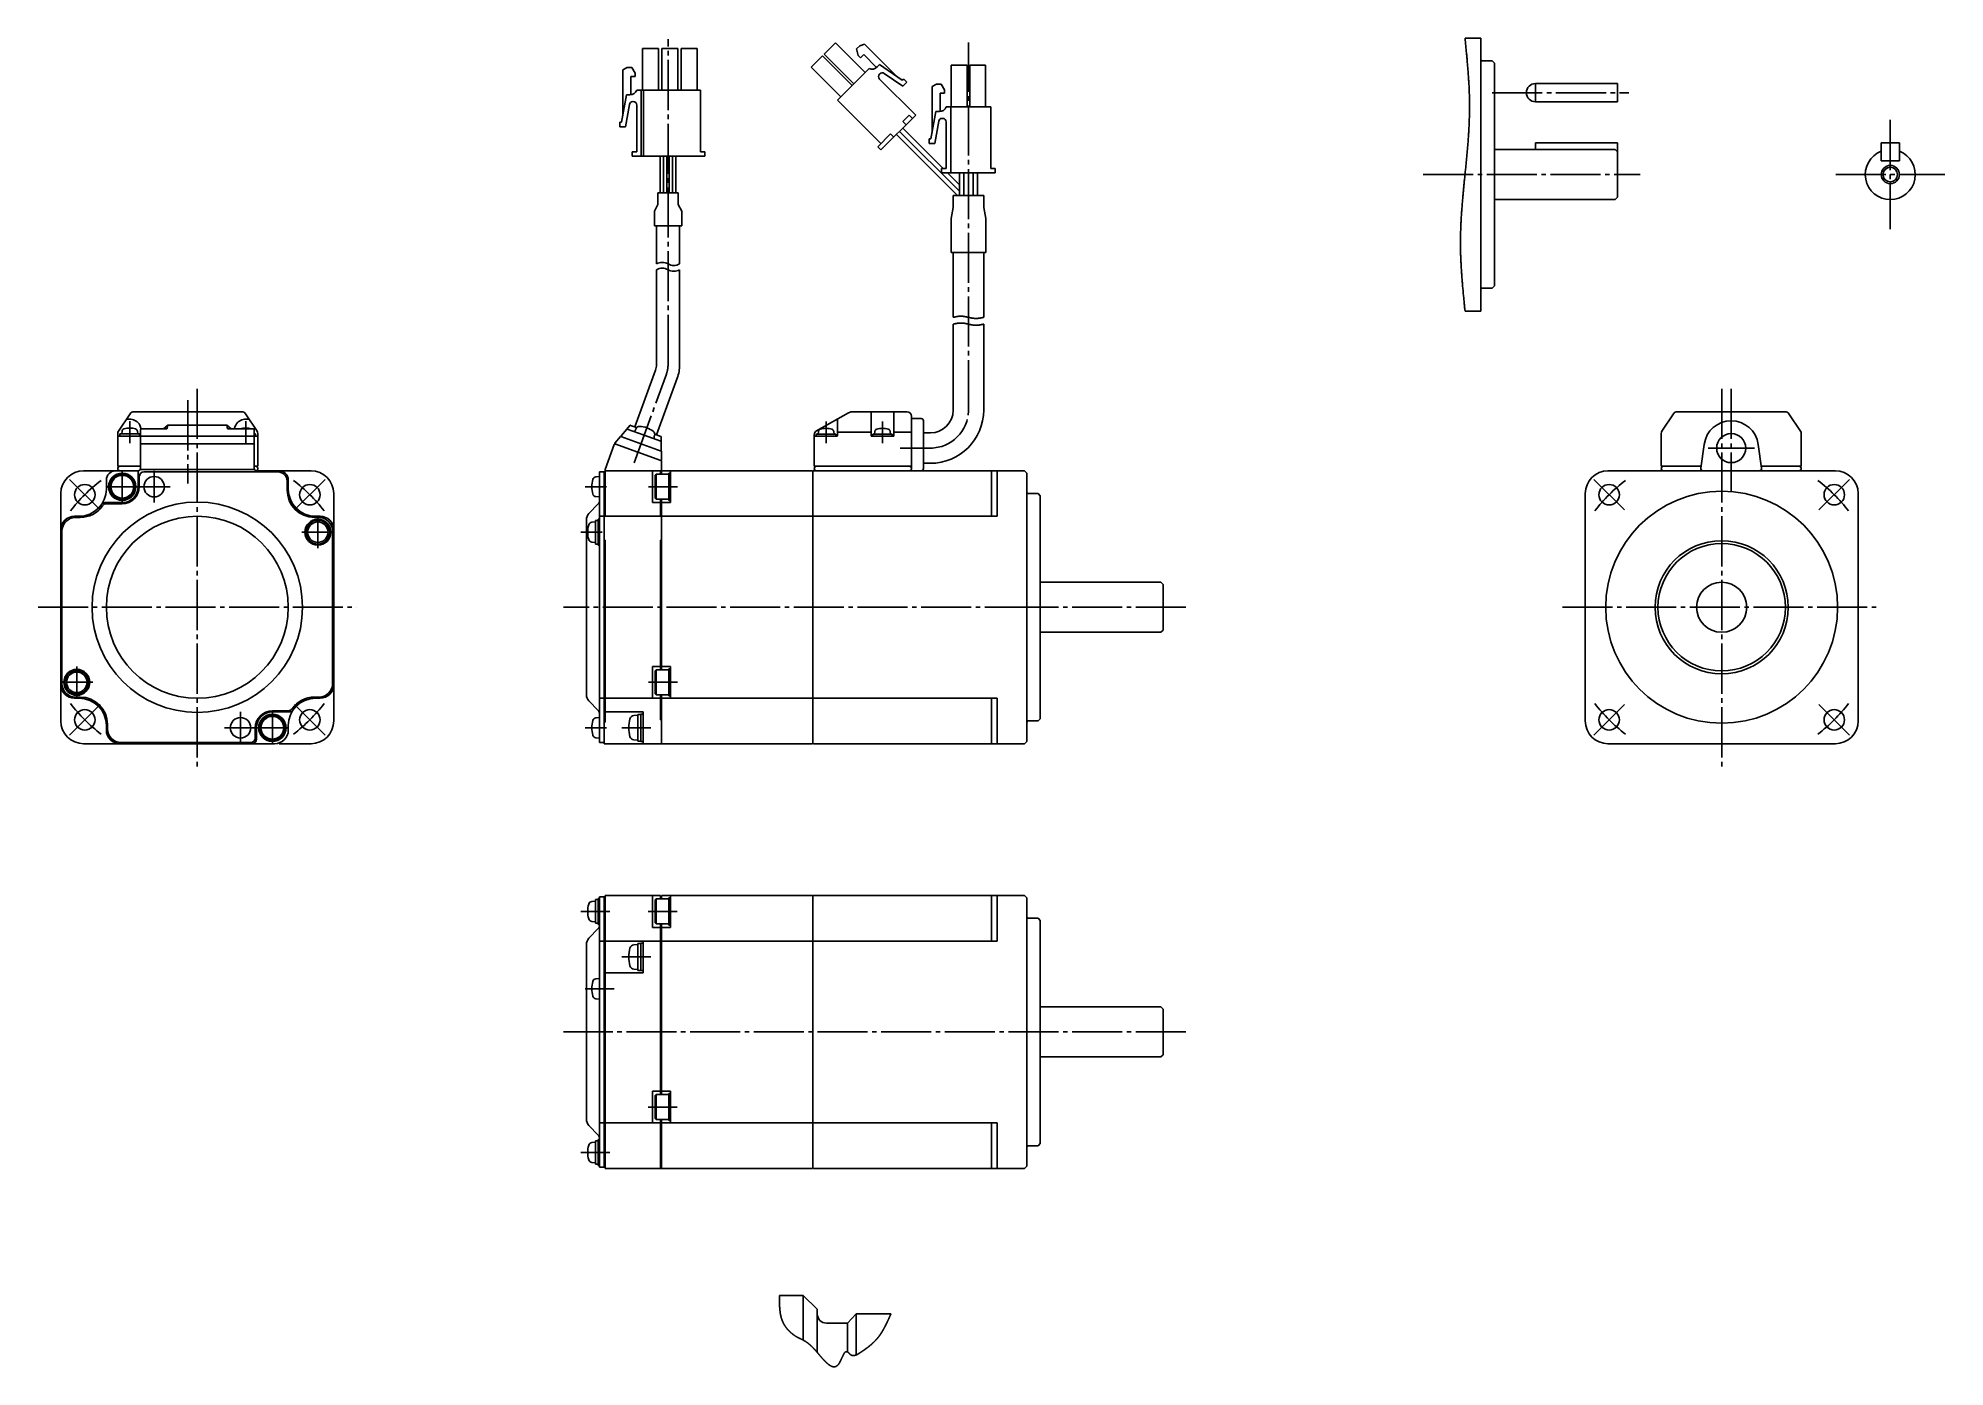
# Model space of a CAD drawing. Extents: x -189 to 230, y -169 to 124.
import ezdxf

# ---------------------------------------------------------------- set-up
doc = ezdxf.new("R2010")
doc.units = 0
doc.linetypes.add('DASH_CENTER', pattern=[14, 11, -1, 1, -1])
doc.layers.get('0').update_dxf_attribs({"linetype": 'CONTINUOUS'})

msp = doc.modelspace()

# ---------------------------------------------------------------- linework, layer by layer
at = {"color": 1, "linetype": 'DASH_CENTER'}
for p, q in [((-50.53, 51.83), (-50.53, 123.42)), ((15.52, 41.85), (15.52, 122.7)), ((130.69, 111.64), (160.69, 111.64)), ((218.19, 105.64), (218.19, 81.64)), ((115.49, 93.64), (163.19, 93.64)), ((206.19, 93.64), (230.19, 93.64)), ((-154.02, 46.5), (-154.02, -36.5)), ((-58.01, 30.23), (-50.9, 49.77)), ((181.12, 46.5), (181.12, -36.5)), ((183.22, 46.5), (183.22, 23.91)), ((-156.12, 44), (-156.12, 25.75)), ((-168.87, 34.6), (-168.87, 39.4)), ((-143.37, 39.4), (-143.37, 34.6)), ((-15.78, 34.6), (-15.78, 39.35)), ((-3.38, 34.6), (-3.38, 39.35)), ((0.52, 33.5), (7.17, 33.5)), ((178.12, 33.5), (188.32, 33.5)), ((-182.12, 26.61), (-175.41, 19.89)), ((-170.52, 28.6), (-170.52, 21.4)), ((-163.52, 21.5), (-163.52, 28.5)), ((-125.91, 26.61), (-132.63, 19.89)), ((159.73, 19.89), (153.01, 26.61)), ((209.22, 26.61), (202.51, 19.89)), ((-166.92, 25), (-174.12, 25)), ((-167.02, 25), (-160.02, 25)), ((-68.78, 25), (-64.08, 25)), ((-54.86, 25), (-48.48, 25)), ((-127.52, 11.5), (-127.52, 18.5)), ((-131.02, 15), (-124.02, 15)), ((-69.68, 15), (-64.98, 15)), ((-189.02, -1.5), (-119.02, -1.5)), ((30.12, -1.5), (-73.48, -1.5)), ((63.32, -1.5), (30.12, -1.5)), ((146.12, -1.5), (188.12, -1.5)), ((188.12, -1.5), (216.12, -1.5)), ((-180.52, -21.5), (-180.52, -14.5)), ((-184.02, -18), (-177.02, -18)), ((-54.86, -18), (-48.48, -18)), ((-175.41, -22.89), (-182.12, -29.61)), ((-144.52, -31.5), (-144.52, -24.5)), ((-137.52, -24.4), (-137.52, -31.6)), ((-132.63, -22.89), (-125.91, -29.61)), ((159.73, -22.89), (153.01, -29.61)), ((209.22, -29.61), (202.51, -22.89)), ((-148.02, -28), (-141.02, -28)), ((-133.92, -28), (-141.12, -28)), ((-68.78, -28), (-64.08, -28)), ((-60.68, -28), (-54.3, -28)), ((-69.68, -68.38), (-63.3, -68.38)), ((-54.87, -68.38), (-48.49, -68.38)), ((-60.68, -78.38), (-54.3, -78.38)), ((-68.78, -85.38), (-62.4, -85.38)), ((63.32, -94.88), (-73.49, -94.88)), ((-54.87, -111.38), (-48.49, -111.38)), ((-69.68, -121.38), (-63.3, -121.38))]:
    msp.add_line(p, q, dxfattribs=at)
at = {"color": 7, "linetype": 'CONTINUOUS'}
for p, q in [((-13.72, 122.57), (-16.19, 120.09)), ((-7.21, 116.06), (-13.72, 122.57)), ((-9.09, 121.25), (-8.39, 121.96)), ((-7.33, 122.31), (-8.39, 121.96)), ((-7.33, 122.31), (-0.17, 115.15)), ((124.69, 123.64), (128.19, 123.64)), ((128.19, 123.64), (128.19, 63.64)), ((-56.16, 121.37), (-56.16, 112.17)), ((-52.66, 121.37), (-56.16, 121.37)), ((-52.66, 112.17), (-52.66, 121.37)), ((-51.91, 121.37), (-48.41, 121.37)), ((-51.91, 112.17), (-51.91, 121.37)), ((-48.41, 121.37), (-48.41, 112.17)), ((-44.16, 121.37), (-47.66, 121.37)), ((-47.66, 121.37), (-47.66, 112.17)), ((-44.16, 112.17), (-44.16, 121.37)), ((-16.58, 119.71), (-19.05, 117.23)), ((-10.07, 113.2), (-16.58, 119.71)), ((-16.19, 120.09), (-9.69, 113.59)), ((-8.74, 119.84), (-9.09, 121.25)), ((-8.21, 119.31), (-8.74, 119.84)), ((-8.21, 119.31), (-7.5, 120.01)), ((-7.5, 120.01), (-4.68, 117.19)), ((-4.03, 117.83), (-4.56, 117.3)), ((0.98, 114.36), (-4.03, 117.83)), ((11.74, 108.5), (11.74, 117.7)), ((11.74, 117.7), (15.24, 117.7)), ((15.24, 117.7), (15.24, 108.5)), ((15.79, 108.5), (15.79, 117.7)), ((15.79, 117.7), (19.29, 117.7)), ((19.29, 117.7), (19.29, 108.5)), ((128.49, 118.64), (130.69, 118.64)), ((130.69, 118.64), (131.19, 118.14)), ((131.19, 118.14), (131.19, 69.14)), ((-59.49, 117.17), (-60.49, 116.67)), ((-60.49, 106.54), (-60.49, 116.67)), ((-59.49, 117.17), (-58.49, 117.17)), ((-58.74, 115.17), (-57.74, 115.17)), ((-58.74, 111.17), (-58.74, 115.17)), ((-58.49, 117.17), (-57.74, 115.92)), ((-57.74, 115.92), (-57.74, 115.17)), ((-19.05, 117.23), (-12.55, 110.73)), ((-13.26, 110.02), (-6.33, 116.95)), ((-4.03, 115.71), (-3.94, 115.8)), ((-4.03, 114.65), (3.93, 106.7)), ((1.1, 113.06), (-2.98, 115.89)), ((1.28, 114.65), (0.98, 114.36)), ((1.1, 113.06), (1.98, 113.94)), ((1.98, 113.94), (1.28, 114.65)), ((8.53, 113.5), (7.53, 113)), ((8.53, 113.5), (9.53, 113.5)), ((9.53, 113.5), (10.28, 112.25)), ((140.19, 113.64), (158.19, 113.64)), ((140.19, 113.64), (140.19, 109.64)), ((158.19, 109.64), (158.19, 113.64)), ((-60.74, 105.17), (-59.65, 111.17)), ((-59.02, 109.05), (-59.91, 104.17)), ((-58.91, 111.17), (-59.65, 111.17)), ((-58.28, 109.67), (-58.16, 109.67)), ((-57.41, 112.17), (-53.91, 112.17)), ((-56.41, 112.17), (-56.41, 97.67)), ((-55.91, 97.67), (-55.91, 112.17)), ((-53.91, 112.17), (-52.66, 112.17)), ((-51.91, 112.17), (-52.66, 112.17)), ((-48.41, 112.17), (-51.91, 112.17)), ((-43.41, 112.17), (-48.41, 112.17)), ((-43.41, 112.17), (-43.41, 98.67)), ((-3.71, 100.47), (-13.26, 110.02)), ((7.53, 102.88), (7.53, 113)), ((9.28, 111.5), (10.28, 111.5)), ((9.28, 107.5), (9.28, 111.5)), ((10.28, 112.25), (10.28, 111.5)), ((140.19, 109.64), (158.19, 109.64)), ((-61.16, 105.17), (-61.16, 104.17)), ((-60.74, 105.17), (-61.16, 105.17)), ((-57.41, 98.67), (-57.41, 108.92)), ((-3.71, 99.06), (3.93, 106.7)), ((1.1, 105.28), (2.51, 106.7)), ((1.1, 105.28), (1.81, 104.57)), ((2.51, 106.7), (3.22, 105.99)), ((2.51, 106.7), (3.22, 105.99)), ((7.28, 101.5), (8.37, 107.5)), ((9, 105.38), (8.12, 100.5)), ((9.12, 107.5), (8.37, 107.5)), ((9.74, 106), (9.87, 106)), ((20.42, 108.5), (10.62, 108.5)), ((10.62, 95), (10.62, 105.25)), ((11.62, 108.5), (11.62, 94)), ((20.42, 108.5), (20.42, 95)), ((-61.16, 104.17), (-59.91, 104.17)), ((-4.42, 99.77), (-1.59, 102.59)), ((-1.59, 102.59), (-0.88, 101.89)), ((-0.33, 102.44), (13.1, 89)), ((13.52, 90), (0.37, 103.14)), ((1.08, 103.85), (9.93, 95)), ((6.87, 101.5), (6.87, 100.5)), ((7.28, 101.5), (6.87, 101.5)), ((140.19, 100.64), (140.19, 99.14)), ((158.19, 100.64), (140.19, 100.64)), ((158.19, 100.64), (158.19, 88.64)), ((216.19, 100.64), (216.19, 96.64)), ((220.19, 100.64), (216.19, 100.64)), ((220.19, 100.64), (220.19, 96.64)), ((-57.41, 98.67), (-58.41, 98.67)), ((-58.41, 98.67), (-58.41, 97.67)), ((-58.41, 97.67), (-57.71, 97.67)), ((-57.71, 97.67), (-56.41, 97.67)), ((-56.41, 97.67), (-56.41, 98.67)), ((-42.41, 97.67), (-56.41, 97.67)), ((-56.41, 97.67), (-56.41, 97.67)), ((-52.28, 89.59), (-52.28, 97.67)), ((-51.53, 89.59), (-51.53, 97.67)), ((-50.78, 89.59), (-50.78, 97.67)), ((-50.28, 89.59), (-50.28, 97.67)), ((-49.53, 89.59), (-49.53, 97.67)), ((-48.78, 89.59), (-48.78, 97.67)), ((-42.41, 98.67), (-43.41, 98.67)), ((-42.41, 97.67), (-42.41, 98.67)), ((-4.42, 99.77), (-3.71, 99.06)), ((6.87, 100.5), (8.12, 100.5)), ((131.19, 99.14), (157.69, 99.14)), ((157.69, 99.14), (158.19, 98.64)), ((220.19, 96.64), (216.19, 96.64)), ((9.62, 95), (9.62, 94)), ((10.62, 95), (9.62, 95)), ((9.62, 94), (21.42, 94)), ((10.93, 94), (13.52, 91.41)), ((13.52, 94), (13.52, 89)), ((14.52, 94), (14.52, 89)), ((15.52, 94), (15.52, 89)), ((16.52, 94), (16.52, 89)), ((17.52, 94), (17.52, 89)), ((21.42, 95), (20.42, 95)), ((21.42, 94), (21.42, 95)), ((-52.78, 89.59), (-52.78, 87.09)), ((-52.78, 89.59), (-48.28, 89.59)), ((-48.28, 87.09), (-48.28, 89.59)), ((18.87, 89), (12.17, 89)), ((12.17, 89), (12.17, 86.43)), ((18.87, 86.43), (18.87, 89)), ((157.69, 88.14), (131.19, 88.14)), ((158.19, 88.64), (157.69, 88.14)), ((-52.78, 87.09), (-53.53, 85.59)), ((-53.53, 85.59), (-53.53, 82.34)), ((-48.28, 87.09), (-47.53, 85.59)), ((-47.53, 85.59), (-47.53, 82.34)), ((12.17, 86.43), (11.72, 84)), ((11.72, 84), (11.72, 76.5)), ((19.32, 84), (18.87, 86.43)), ((19.32, 76.5), (19.32, 84)), ((-53.53, 82.34), (-47.53, 82.34)), ((-53.08, 82.34), (-53.08, 73.99)), ((-47.98, 73.99), (-47.98, 82.34)), ((11.72, 76.5), (19.32, 76.5)), ((12.17, 76.5), (12.17, 62.25)), ((18.87, 62.25), (18.87, 76.5)), ((-53.08, 51.83), (-53.08, 72.71)), ((-47.98, 72.71), (-47.98, 51.83)), ((130.69, 68.64), (128.49, 68.64)), ((131.19, 69.14), (130.69, 68.64)), ((124.69, 63.64), (128.19, 63.64)), ((12.17, 60.75), (12.17, 41.85)), ((18.87, 41.85), (18.87, 60.75)), ((-57.84, 38.15), (-53.29, 50.65)), ((-53.05, 36.41), (-48.5, 48.9)), ((-171.35, 37.25), (-168.81, 41.05)), ((-169.6, 39.87), (-168.87, 39.87)), ((-167.98, 41.5), (-166.37, 41.5)), ((-166.37, 41.5), (-156.12, 41.5)), ((-161.48, 37.71), (-160.48, 38.53)), ((-160.69, 37.71), (-160.48, 38.53)), ((-160.48, 38.53), (-147.55, 38.53)), ((-156.12, 41.5), (-145.87, 41.5)), ((-147.55, 38.53), (-146.56, 37.71)), ((-147.55, 38.53), (-147.35, 37.71)), ((-145.87, 41.5), (-144.25, 41.5)), ((-143.42, 41.05), (-140.88, 37.25)), ((-143.37, 39.87), (-142.63, 39.87)), ((-58.92, 38.47), (-59.6, 37.66)), ((-58.81, 38.5), (-57.45, 38.01)), ((-57.57, 37.82), (-57.9, 37.11)), ((-17.87, 37.29), (-10.84, 41.24)), ((-13.28, 36.2), (-13.28, 39.87)), ((-9.86, 41.5), (2.02, 41.5)), ((-5.88, 36.2), (-5.88, 41.5)), ((-0.88, 41.5), (-0.88, 36.2)), ((3.02, 40.5), (3.02, 29)), ((3.12, 40), (5.12, 40)), ((5.62, 39.5), (5.62, 29)), ((167.98, 37.25), (170.52, 41.05)), ((171.35, 41.5), (195.08, 41.5)), ((195.91, 41.05), (198.45, 37.25)), ((-171.52, 36.7), (-171.52, 36.1)), ((-171.52, 36.1), (-171.52, 29.6)), ((-166.52, 36.1), (-171.42, 36.1)), ((-171.02, 36.6), (-171.02, 36.1)), ((-171.02, 36.6), (-168.87, 36.6)), ((-170.56, 37.19), (-170.62, 36.6)), ((-168.87, 36.6), (-166.72, 36.6)), ((-167.12, 36.6), (-167.17, 37.19)), ((-166.72, 36.1), (-166.72, 36.6)), ((-166.52, 37.51), (-166.52, 36.09)), ((-166.52, 36.09), (-141.52, 36.09)), ((-166.52, 35.89), (-166.52, 34.46)), ((-166.52, 34.46), (-141.52, 34.46)), ((-166.52, 29), (-166.52, 34.26)), ((-166.32, 37.71), (-160.69, 37.71)), ((-147.35, 37.71), (-141.72, 37.71)), ((-141.52, 36.09), (-141.52, 37.51)), ((-141.52, 36.6), (-141.22, 36.6)), ((-140.82, 36.1), (-141.52, 36.1)), ((-141.52, 34.46), (-141.52, 35.89)), ((-141.52, 34.26), (-141.52, 29)), ((-141.22, 36.1), (-141.22, 36.6)), ((-140.72, 36.1), (-140.72, 36.7)), ((-140.72, 29.6), (-140.72, 36.1)), ((-64.38, 28.79), (-62.39, 34.27)), ((-62.23, 34.57), (-61, 36.04)), ((-52.12, 30.75), (-62.19, 34.41)), ((-52.05, 32.85), (-60.89, 36.07)), ((-59.6, 37.66), (-60.84, 36.19)), ((-59.49, 37.69), (-55.78, 36.34)), ((-55.78, 36.34), (-52.08, 34.99)), ((-53.67, 35.57), (-53.47, 36.33)), ((-53.44, 36.55), (-52.08, 36.06)), ((-52.01, 34.9), (-52.01, 35.96)), ((-52.01, 32.98), (-52.01, 34.9)), ((-18.38, 36.42), (-18.38, 29.5)), ((-18.38, 36.1), (-13.38, 36.1)), ((-17.93, 36.55), (-13.63, 36.55)), ((-17.93, 36.1), (-17.93, 36.55)), ((-17.48, 37.14), (-17.53, 36.55)), ((-14.03, 36.55), (-14.09, 37.14)), ((-13.63, 36.1), (-13.63, 36.55)), ((-13.28, 37), (-5.88, 37)), ((-0.98, 36.1), (-5.78, 36.1)), ((-5.53, 36.1), (-5.53, 36.55)), ((-5.53, 36.55), (-1.23, 36.55)), ((-5.08, 37.14), (-5.13, 36.55)), ((-1.63, 36.55), (-1.69, 37.14)), ((-1.23, 36.1), (-1.23, 36.55)), ((-0.88, 37), (3.02, 37)), ((7.17, 36.85), (5.62, 36.85)), ((167.82, 36.7), (167.82, 29.6)), ((177.27, 34.32), (176.55, 29.07)), ((189.89, 29.07), (189.16, 34.32)), ((198.62, 29.6), (198.62, 36.7)), ((-171.42, 29.5), (-166.52, 29.5)), ((-141.52, 29.5), (-140.82, 29.5)), ((-51.98, 32.76), (-51.98, 30.84)), ((-51.98, 28.5), (-51.98, 30.56)), ((-18.38, 29.5), (3.02, 29.5)), ((5.62, 30.15), (7.17, 30.15)), ((167.92, 29.5), (176.6, 29.5)), ((189.83, 29.5), (198.52, 29.5)), ((-179.02, 28.5), (-172.02, 28.5)), ((-174.02, 24.5), (-174.02, 26.5)), ((-167.02, 28.5), (-172.02, 28.5)), ((-167.02, 25), (-167.02, 28.5)), ((-166.77, 27.25), (-166.77, 25.05)), ((-166.56, 28.79), (-141.47, 28.79)), ((-165.77, 28.25), (-154.02, 28.25)), ((-154.02, 28.25), (-136.27, 28.25)), ((-136.02, 28.5), (-141.02, 28.5)), ((-136.02, 28.5), (-129.02, 28.5)), ((-134.27, 26.25), (-134.27, 24.25)), ((-134.02, 24.5), (-134.02, 26.5)), ((-65.58, 27.25), (-66.37, 27.18)), ((-65.58, 28.25), (-65.58, -31.25)), ((-64.58, 28.25), (-65.58, 28.25)), ((-64.58, 28.25), (-64.58, -31.5)), ((-64.38, 28.25), (-64.58, 28.25)), ((-64.38, 28.5), (-64.38, 28.79)), ((-64.38, 28.5), (-64.38, 18.5)), ((-52.18, 28.5), (-64.38, 28.5)), ((-53.98, 28.5), (-53.98, 21.5)), ((-53.11, 27.75), (-53.36, 27.5)), ((-53.36, 22.5), (-53.36, 27.5)), ((-53.11, 27.75), (-53.11, 22.25)), ((-53.11, 27.75), (-50.36, 27.75)), ((-52.18, 27.75), (-52.18, 28.5)), ((-52.18, 28.5), (-51.98, 28.5)), ((-51.98, 28.5), (-51.98, 28.4)), ((-51.88, 28.5), (-51.98, 28.4)), ((-51.98, 27.75), (-51.98, 28.4)), ((-18.78, 28.5), (-51.88, 28.5)), ((-50.36, 22), (-50.36, 28)), ((-49.98, 28), (-50.36, 28)), ((-49.98, 28.5), (-49.98, 21.5)), ((-18.68, 28.4), (-18.78, 28.5)), ((-18.68, 28.4), (-18.58, 28.5)), ((-18.68, 28.4), (-18.68, -31.4)), ((-18.58, 28.5), (27.82, 28.5)), ((20.62, 18.5), (20.62, 28.5)), ((21.82, 18.5), (21.82, 28.5)), ((27.82, 28.5), (28.32, 28)), ((28.32, -31), (28.32, 28)), ((181.12, 28.5), (156.12, 28.5)), ((168.32, 28.5), (183.22, 28.5)), ((206.12, 28.5), (181.12, 28.5)), ((183.22, 28.5), (198.12, 28.5)), ((-184.02, 23.5), (-184.02, 15.5)), ((-170.52, 21.5), (-174.27, 21.5)), ((-174.02, 21.25), (-170.57, 21.25)), ((-124.02, 23.5), (-124.02, 15.5)), ((-67.92, 19.09), (-65.87, 21.21)), ((-66.37, 22.82), (-65.58, 22.75)), ((-53.98, 21.5), (-52.18, 21.5)), ((-53.36, 22.5), (-53.11, 22.25)), ((-50.36, 22.25), (-53.11, 22.25)), ((-52.18, 18.5), (-52.18, 22.25)), ((-51.98, -15.25), (-51.98, 22.25)), ((-49.98, 21.5), (-51.98, 21.5)), ((-49.98, 22), (-50.36, 22)), ((28.62, 23.5), (30.82, 23.5)), ((31.32, 23), (30.82, 23.5)), ((31.32, -26), (31.32, 23)), ((151.12, 23.5), (151.12, -26.5)), ((211.12, -26.5), (211.12, 23.5)), ((-180.02, 18.5), (-181.02, 18.5)), ((-180.77, 18.25), (-179.77, 18.25)), ((-128.27, 18.25), (-127.27, 18.25)), ((-128.02, 18.5), (-127.02, 18.5)), ((-68.48, -20.7), (-68.48, 17.7)), ((-66.48, 17.25), (-67.27, 17.18)), ((-66.48, 12.4), (-66.48, 17.6)), ((-66.48, 17.6), (-65.88, 17.6)), ((-65.88, 12.15), (-65.88, 17.85)), ((-65.88, 17.85), (-65.58, 17.85)), ((-65.58, 18.5), (-64.58, 18.5)), ((-64.58, 18.5), (-51.98, 18.5)), ((-51.98, 18.5), (-18.68, 18.5)), ((-18.68, 18.5), (21.82, 18.5)), ((-184.02, 15.5), (-184.02, -18.5)), ((-183.77, 15.25), (-183.77, -1.5)), ((-124.27, 15.25), (-124.27, -1.5)), ((-124.02, -18.5), (-124.02, 15.5)), ((-67.27, 12.82), (-66.48, 12.75)), ((-64.58, 13.25), (-64.38, 13.25)), ((-64.38, 13.25), (-64.38, -26.75)), ((-52.18, 13.25), (-51.98, 13.25)), ((-52.18, -15.25), (-52.18, 13.25)), ((-65.88, 12.4), (-66.48, 12.4)), ((-65.58, 12.15), (-65.88, 12.15)), ((31.32, 4), (57.82, 4)), ((57.82, 4), (58.32, 3.5)), ((58.32, 3.5), (58.32, -6.5)), ((-183.77, -18.5), (-183.77, -1.5)), ((-124.27, -18.25), (-124.27, -1.5)), ((57.82, -7), (31.32, -7)), ((58.32, -6.5), (57.82, -7)), ((-53.98, -14.5), (-53.98, -21.5)), ((-52.18, -14.5), (-53.98, -14.5)), ((-53.11, -15.25), (-53.36, -15.5)), ((-53.36, -20.5), (-53.36, -15.5)), ((-53.11, -15.25), (-53.11, -20.75)), ((-53.11, -15.25), (-50.36, -15.25)), ((-51.98, -14.5), (-49.98, -14.5)), ((-50.36, -21), (-50.36, -15)), ((-50.36, -15), (-49.98, -15)), ((-49.98, -14.5), (-49.98, -21.5)), ((-184.02, -18.5), (-184.02, -26.5)), ((-124.02, -18.5), (-124.02, -26.5)), ((-53.36, -20.5), (-53.11, -20.75)), ((-50.36, -20.75), (-53.11, -20.75)), ((-52.18, -26.25), (-52.18, -20.75)), ((-51.98, -31.5), (-51.98, -20.75)), ((-180.02, -21.5), (-181.02, -21.5)), ((-180.77, -21.25), (-179.77, -21.25)), ((-137.52, -24.5), (-133.76, -24.5)), ((-134.01, -24.25), (-137.47, -24.25)), ((-127.27, -21.25), (-128.27, -21.25)), ((-128.02, -21.5), (-127.02, -21.5)), ((-65.87, -24.21), (-67.92, -22.09)), ((-64.58, -21.5), (-65.58, -21.5)), ((-52.18, -21.5), (-64.38, -21.5)), ((-64.38, -24.5), (-55.98, -24.5)), ((-57.18, -25.05), (-56.48, -25.05)), ((-57.18, -25.05), (-57.18, -30.95)), ((-56.48, -25), (-56.48, -31)), ((-56.48, -25), (-55.98, -25)), ((-55.98, -24.5), (-55.98, -31.5)), ((-18.68, -21.5), (-51.98, -21.5)), ((-50.36, -21), (-49.98, -21)), ((-18.68, -21.5), (21.82, -21.5)), ((20.62, -31.5), (20.62, -21.5)), ((21.82, -21.5), (21.82, -31.5)), ((-174.02, -27.5), (-174.02, -28.5)), ((-173.77, -28.25), (-173.77, -27.25)), ((-141.27, -30.25), (-141.27, -28.05)), ((-141.02, -28), (-141.02, -30.5)), ((-134.02, -27.5), (-134.02, -28.5)), ((-65.58, -25.75), (-66.37, -25.82)), ((-64.58, -26.75), (-64.38, -26.75)), ((-57.18, -25.25), (-58.03, -25.32)), ((-52.18, -26.25), (-51.98, -26.25)), ((30.82, -26.5), (28.62, -26.5)), ((31.32, -26), (30.82, -26.5)), ((-171.02, -31.5), (-179.02, -31.5)), ((-171.02, -31.5), (-137.02, -31.5)), ((-170.77, -31.25), (-154.02, -31.25)), ((-142.27, -31.25), (-154.02, -31.25)), ((-129.02, -31.5), (-136.02, -31.5)), ((-66.37, -30.18), (-65.58, -30.25)), ((-65.58, -31.25), (-64.58, -31.25)), ((-64.58, -31.5), (-55.98, -31.5)), ((-58.03, -30.68), (-57.18, -30.75)), ((-56.48, -30.95), (-57.18, -30.95)), ((-55.98, -31), (-56.48, -31)), ((-55.98, -31.5), (-51.98, -31.5)), ((-51.98, -31.4), (-51.88, -31.5)), ((-51.88, -31.5), (-18.78, -31.5)), ((-18.78, -31.5), (-18.68, -31.4)), ((-18.68, -31.4), (-18.58, -31.5)), ((-18.58, -31.5), (27.82, -31.5)), ((27.82, -31.5), (28.32, -31)), ((156.12, -31.5), (181.12, -31.5)), ((181.12, -31.5), (206.12, -31.5)), ((-66.48, -66.13), (-67.27, -66.2)), ((-66.48, -65.78), (-65.88, -65.78)), ((-66.48, -70.98), (-66.48, -65.78)), ((-65.88, -65.53), (-65.58, -65.53)), ((-65.88, -71.23), (-65.88, -65.53)), ((-64.58, -65.13), (-65.58, -65.13)), ((-65.58, -65.13), (-65.58, -124.63)), ((-64.38, -65.13), (-64.58, -65.13)), ((-64.58, -65.13), (-64.58, -124.63)), ((-64.38, -64.88), (-64.38, -124.88)), ((-55.98, -64.88), (-64.38, -64.88)), ((-52.18, -64.88), (-55.98, -64.88)), ((-53.98, -64.88), (-53.98, -71.88)), ((-53.11, -65.63), (-53.36, -65.88)), ((-53.36, -70.88), (-53.36, -65.88)), ((-53.11, -65.63), (-50.36, -65.63)), ((-53.11, -65.63), (-53.11, -71.13)), ((-52.18, -64.88), (-52.18, -65.13)), ((-52.18, -65.63), (-52.18, -65.13)), ((-52.18, -65.13), (-51.98, -65.13)), ((-51.88, -64.88), (-51.98, -64.98)), ((-51.98, -65.63), (-51.98, -64.98)), ((-18.78, -64.88), (-51.88, -64.88)), ((-49.98, -65.38), (-50.36, -65.38)), ((-50.36, -71.38), (-50.36, -65.38)), ((-49.98, -64.88), (-49.98, -71.88)), ((-18.68, -64.98), (-18.78, -64.88)), ((-18.68, -64.98), (-18.58, -64.88)), ((-18.68, -64.98), (-18.68, -124.78)), ((-18.58, -64.88), (27.82, -64.88)), ((20.62, -74.88), (20.62, -64.88)), ((21.82, -74.88), (21.82, -64.88)), ((27.82, -64.88), (28.32, -65.38)), ((28.32, -124.38), (28.32, -65.38)), ((-67.27, -70.56), (-66.48, -70.63)), ((-65.88, -70.98), (-66.48, -70.98)), ((-65.58, -71.23), (-65.88, -71.23)), ((-53.36, -70.88), (-53.11, -71.13)), ((-50.36, -71.13), (-53.11, -71.13)), ((-52.18, -108.63), (-52.18, -71.13)), ((-51.98, -108.63), (-51.98, -71.13)), ((28.62, -69.88), (30.82, -69.88)), ((31.32, -70.38), (30.82, -69.88)), ((31.32, -70.38), (31.32, -119.38)), ((-67.92, -74.29), (-65.87, -72.16)), ((-65.58, -74.88), (-64.58, -74.88)), ((-64.38, -74.88), (-52.18, -74.88)), ((-57.18, -75.43), (-57.18, -81.33)), ((-57.18, -75.43), (-56.48, -75.43)), ((-56.48, -75.38), (-55.98, -75.38)), ((-56.48, -75.38), (-56.48, -81.38)), ((-55.98, -74.88), (-55.98, -81.88)), ((-53.98, -71.88), (-52.18, -71.88)), ((-49.98, -71.88), (-51.98, -71.88)), ((-51.98, -74.88), (-18.68, -74.88)), ((-49.98, -71.38), (-50.36, -71.38)), ((-18.68, -74.88), (21.82, -74.88)), ((-68.48, -114.07), (-68.48, -75.68)), ((-57.18, -75.63), (-58.03, -75.7)), ((-65.58, -83.13), (-66.37, -83.2)), ((-55.98, -81.88), (-64.38, -81.88)), ((-58.03, -81.05), (-57.18, -81.13)), ((-56.48, -81.33), (-57.18, -81.33)), ((-55.98, -81.38), (-56.48, -81.38)), ((-66.37, -87.56), (-65.58, -87.63)), ((31.32, -89.38), (57.82, -89.38)), ((57.82, -89.38), (58.32, -89.88)), ((58.32, -89.88), (58.32, -99.88)), ((57.82, -100.38), (31.32, -100.38)), ((58.32, -99.88), (57.82, -100.38)), ((-52.18, -107.88), (-53.98, -107.88)), ((-53.98, -107.88), (-53.98, -114.88)), ((-53.11, -108.63), (-53.36, -108.88)), ((-53.36, -113.88), (-53.36, -108.88)), ((-53.11, -108.63), (-50.36, -108.63)), ((-53.11, -108.63), (-53.11, -114.13)), ((-51.98, -107.88), (-49.98, -107.88)), ((-50.36, -108.38), (-49.98, -108.38)), ((-50.36, -114.38), (-50.36, -108.38)), ((-49.98, -107.88), (-49.98, -114.88)), ((-65.87, -117.59), (-67.92, -115.46)), ((-64.58, -114.88), (-65.58, -114.88)), ((-52.18, -114.88), (-64.38, -114.88)), ((-53.36, -113.88), (-53.11, -114.13)), ((-50.36, -114.13), (-53.11, -114.13)), ((-52.18, -124.88), (-52.18, -114.13)), ((-51.98, -124.78), (-51.98, -114.13)), ((-18.68, -114.88), (-51.98, -114.88)), ((-50.36, -114.38), (-49.98, -114.38)), ((-18.68, -114.88), (21.82, -114.88)), ((20.62, -124.88), (20.62, -114.88)), ((21.82, -114.88), (21.82, -124.88)), ((-66.48, -119.13), (-67.27, -119.2)), ((-66.48, -123.98), (-66.48, -118.78)), ((-66.48, -118.78), (-65.88, -118.78)), ((-65.88, -124.23), (-65.88, -118.53)), ((-65.88, -118.53), (-65.58, -118.53)), ((30.82, -119.88), (28.62, -119.88)), ((31.32, -119.38), (30.82, -119.88)), ((-67.27, -123.56), (-66.48, -123.63)), ((-65.88, -123.98), (-66.48, -123.98)), ((-65.58, -124.23), (-65.88, -124.23)), ((-65.58, -124.63), (-64.58, -124.63)), ((-64.58, -124.63), (-64.38, -124.63)), ((-64.38, -124.88), (-52.18, -124.88)), ((-51.98, -124.88), (-52.18, -124.88)), ((-51.98, -124.78), (-51.98, -124.88)), ((-51.98, -124.78), (-51.88, -124.88)), ((-51.88, -124.88), (-18.78, -124.88)), ((-18.78, -124.88), (-18.68, -124.78)), ((-18.68, -124.78), (-18.58, -124.88)), ((-18.58, -124.88), (27.82, -124.88)), ((27.82, -124.88), (28.32, -124.38)), ((-20.83, -152.82), (-26, -152.82)), ((-20.83, -162.62), (-20.83, -152.82)), ((-20.83, -152.82), (-17.71, -155.82)), ((-17.71, -165.36), (-17.71, -155.82)), ((-15.71, -158.89), (-11.06, -158.89)), ((-11.06, -158.89), (-9.2, -156.86)), ((-11.06, -158.89), (-11.06, -165.21)), ((-9.2, -165.9), (-9.2, -156.86)), ((-1.53, -156.86), (-9.2, -156.86))]:
    msp.add_line(p, q, dxfattribs=at)
at = {"color": 2}
for points in [[(124.69, 63.64, 0), (124.66, 63.91, 0), (124.64, 64.17, 0), (124.61, 64.44, 0), (124.58, 64.71, 0), (124.56, 64.98, 0), (124.53, 65.25, 0), (124.5, 65.52, 0), (124.47, 65.79, 0), (124.45, 66.06, 0), (124.42, 66.33, 0), (124.4, 66.6, 0), (124.37, 66.87, 0), (124.35, 67.13, 0), (124.32, 67.4, 0), (124.3, 67.67, 0), (124.27, 67.94, 0), (124.25, 68.21, 0), (124.22, 68.48, 0), (124.2, 68.75, 0), (124.17, 69.02, 0), (124.15, 69.29, 0), (124.13, 69.56, 0), (124.11, 69.83, 0), (124.08, 70.09, 0), (124.06, 70.36, 0), (124.04, 70.63, 0), (124.02, 70.9, 0), (124, 71.17, 0), (123.98, 71.44, 0), (123.96, 71.71, 0), (123.94, 71.98, 0), (123.92, 72.25, 0), (123.91, 72.52, 0), (123.89, 72.78, 0), (123.87, 73.05, 0), (123.86, 73.32, 0), (123.84, 73.59, 0), (123.83, 73.86, 0), (123.81, 74.13, 0), (123.8, 74.4, 0), (123.78, 74.67, 0), (123.77, 74.94, 0), (123.76, 75.21, 0), (123.75, 75.48, 0), (123.74, 75.74, 0), (123.73, 76.01, 0), (123.72, 76.28, 0), (123.72, 76.55, 0), (123.71, 76.82, 0), (123.7, 77.09, 0), (123.7, 77.36, 0), (123.7, 77.63, 0), (123.69, 77.9, 0), (123.69, 78.17, 0), (123.69, 78.43, 0), (123.69, 78.7, 0), (123.69, 78.97, 0), (123.69, 79.24, 0), (123.69, 79.51, 0), (123.7, 79.78, 0), (123.7, 80.05, 0), (123.71, 80.32, 0), (123.71, 80.59, 0), (123.72, 80.86, 0), (123.73, 81.13, 0), (123.74, 81.39, 0), (123.75, 81.66, 0), (123.76, 81.93, 0), (123.77, 82.2, 0), (123.78, 82.47, 0), (123.79, 82.74, 0), (123.8, 83.01, 0), (123.82, 83.28, 0), (123.83, 83.55, 0), (123.85, 83.82, 0), (123.86, 84.09, 0), (123.88, 84.35, 0), (123.9, 84.62, 0), (123.91, 84.89, 0), (123.93, 85.16, 0), (123.95, 85.43, 0), (123.97, 85.7, 0), (123.99, 85.97, 0), (124.01, 86.24, 0), (124.03, 86.51, 0), (124.05, 86.78, 0), (124.07, 87.04, 0), (124.09, 87.31, 0), (124.12, 87.58, 0), (124.14, 87.85, 0), (124.16, 88.12, 0), (124.19, 88.39, 0), (124.21, 88.66, 0), (124.23, 88.93, 0), (124.26, 89.2, 0), (124.28, 89.47, 0), (124.31, 89.74, 0), (124.33, 90, 0), (124.36, 90.27, 0), (124.38, 90.54, 0), (124.41, 90.81, 0), (124.44, 91.08, 0), (124.46, 91.35, 0), (124.49, 91.62, 0), (124.52, 91.89, 0), (124.54, 92.16, 0), (124.57, 92.43, 0), (124.59, 92.69, 0), (124.62, 92.96, 0), (124.65, 93.23, 0), (124.68, 93.5, 0), (124.7, 93.77, 0), (124.73, 94.04, 0), (124.76, 94.31, 0), (124.78, 94.58, 0), (124.81, 94.85, 0), (124.84, 95.12, 0), (124.86, 95.39, 0), (124.89, 95.65, 0), (124.92, 95.92, 0), (124.94, 96.19, 0), (124.97, 96.46, 0), (124.99, 96.73, 0), (125.02, 97, 0), (125.05, 97.27, 0), (125.07, 97.54, 0), (125.1, 97.81, 0), (125.12, 98.08, 0), (125.14, 98.35, 0), (125.17, 98.61, 0), (125.19, 98.88, 0), (125.22, 99.15, 0), (125.24, 99.42, 0), (125.26, 99.69, 0), (125.28, 99.96, 0), (125.31, 100.23, 0), (125.33, 100.5, 0), (125.35, 100.77, 0), (125.37, 101.04, 0), (125.39, 101.31, 0), (125.41, 101.57, 0), (125.43, 101.84, 0), (125.45, 102.11, 0), (125.47, 102.38, 0), (125.48, 102.65, 0), (125.5, 102.92, 0), (125.52, 103.19, 0), (125.53, 103.46, 0), (125.55, 103.73, 0), (125.56, 104, 0), (125.57, 104.26, 0), (125.59, 104.53, 0), (125.6, 104.8, 0), (125.61, 105.07, 0), (125.62, 105.34, 0), (125.63, 105.61, 0), (125.64, 105.88, 0), (125.65, 106.15, 0), (125.66, 106.42, 0), (125.67, 106.69, 0), (125.67, 106.95, 0), (125.68, 107.22, 0), (125.68, 107.49, 0), (125.68, 107.76, 0), (125.69, 108.03, 0), (125.69, 108.3, 0), (125.69, 108.57, 0), (125.69, 108.84, 0), (125.69, 109.11, 0), (125.69, 109.38, 0), (125.68, 109.65, 0), (125.68, 109.92, 0), (125.67, 110.18, 0), (125.67, 110.45, 0), (125.66, 110.72, 0), (125.65, 110.99, 0), (125.65, 111.26, 0), (125.64, 111.53, 0), (125.63, 111.8, 0), (125.62, 112.07, 0), (125.61, 112.34, 0), (125.59, 112.61, 0), (125.58, 112.87, 0), (125.57, 113.14, 0), (125.55, 113.41, 0), (125.54, 113.68, 0), (125.52, 113.95, 0), (125.51, 114.22, 0), (125.49, 114.49, 0), (125.47, 114.76, 0), (125.46, 115.03, 0), (125.44, 115.3, 0), (125.42, 115.56, 0), (125.4, 115.83, 0), (125.38, 116.1, 0), (125.36, 116.37, 0), (125.34, 116.64, 0), (125.32, 116.91, 0), (125.3, 117.18, 0), (125.27, 117.45, 0), (125.25, 117.72, 0), (125.23, 117.99, 0), (125.2, 118.26, 0), (125.18, 118.53, 0), (125.16, 118.79, 0), (125.13, 119.06, 0), (125.11, 119.33, 0), (125.08, 119.6, 0), (125.06, 119.87, 0), (125.03, 120.14, 0), (125.01, 120.41, 0), (124.98, 120.68, 0), (124.95, 120.95, 0), (124.93, 121.22, 0), (124.9, 121.48, 0), (124.88, 121.75, 0), (124.85, 122.02, 0), (124.82, 122.29, 0), (124.8, 122.56, 0), (124.77, 122.83, 0), (124.74, 123.1, 0), (124.72, 123.37, 0), (124.69, 123.64, 0)], [(12.17, 62.25, 0), (12.2, 62.26, 0), (12.23, 62.26, 0), (12.26, 62.27, 0), (12.29, 62.28, 0), (12.32, 62.28, 0), (12.35, 62.29, 0), (12.38, 62.3, 0), (12.41, 62.3, 0), (12.44, 62.31, 0), (12.47, 62.32, 0), (12.5, 62.32, 0), (12.53, 62.33, 0), (12.56, 62.34, 0), (12.59, 62.34, 0), (12.62, 62.35, 0), (12.65, 62.35, 0), (12.68, 62.36, 0), (12.71, 62.37, 0), (12.74, 62.37, 0), (12.77, 62.38, 0), (12.8, 62.38, 0), (12.83, 62.39, 0), (12.86, 62.4, 0), (12.89, 62.4, 0), (12.92, 62.41, 0), (12.95, 62.41, 0), (12.98, 62.42, 0), (13.01, 62.42, 0), (13.04, 62.43, 0), (13.07, 62.43, 0), (13.1, 62.44, 0), (13.13, 62.44, 0), (13.16, 62.45, 0), (13.19, 62.45, 0), (13.22, 62.45, 0), (13.25, 62.46, 0), (13.28, 62.46, 0), (13.31, 62.47, 0), (13.34, 62.47, 0), (13.37, 62.47, 0), (13.4, 62.48, 0), (13.43, 62.48, 0), (13.46, 62.48, 0), (13.49, 62.48, 0), (13.52, 62.49, 0), (13.55, 62.49, 0), (13.58, 62.49, 0), (13.61, 62.49, 0), (13.64, 62.49, 0), (13.67, 62.5, 0), (13.7, 62.5, 0), (13.73, 62.5, 0), (13.76, 62.5, 0), (13.79, 62.5, 0), (13.82, 62.5, 0), (13.85, 62.5, 0), (13.88, 62.5, 0), (13.91, 62.5, 0), (13.94, 62.5, 0), (13.97, 62.5, 0), (14, 62.5, 0), (14.03, 62.5, 0), (14.06, 62.49, 0), (14.09, 62.49, 0), (14.12, 62.49, 0), (14.15, 62.49, 0), (14.18, 62.49, 0), (14.21, 62.48, 0), (14.24, 62.48, 0), (14.27, 62.48, 0), (14.3, 62.47, 0), (14.33, 62.47, 0), (14.36, 62.47, 0), (14.39, 62.46, 0), (14.42, 62.46, 0), (14.45, 62.46, 0), (14.48, 62.45, 0), (14.51, 62.45, 0), (14.54, 62.44, 0), (14.57, 62.44, 0), (14.6, 62.43, 0), (14.63, 62.43, 0), (14.66, 62.43, 0), (14.69, 62.42, 0), (14.72, 62.41, 0), (14.75, 62.41, 0), (14.78, 62.4, 0), (14.81, 62.4, 0), (14.84, 62.39, 0), (14.87, 62.39, 0), (14.9, 62.38, 0), (14.93, 62.38, 0), (14.96, 62.37, 0), (14.99, 62.36, 0), (15.02, 62.36, 0), (15.05, 62.35, 0), (15.08, 62.35, 0), (15.11, 62.34, 0), (15.14, 62.33, 0), (15.17, 62.33, 0), (15.2, 62.32, 0), (15.23, 62.31, 0), (15.26, 62.31, 0), (15.29, 62.3, 0), (15.32, 62.29, 0), (15.35, 62.29, 0), (15.38, 62.28, 0), (15.41, 62.27, 0), (15.44, 62.27, 0), (15.47, 62.26, 0), (15.5, 62.25, 0), (15.53, 62.25, 0), (15.56, 62.24, 0), (15.59, 62.23, 0), (15.62, 62.23, 0), (15.65, 62.22, 0), (15.68, 62.21, 0), (15.71, 62.21, 0), (15.74, 62.2, 0), (15.77, 62.19, 0), (15.8, 62.19, 0), (15.83, 62.18, 0), (15.86, 62.17, 0), (15.89, 62.17, 0), (15.92, 62.16, 0), (15.95, 62.15, 0), (15.98, 62.15, 0), (16.01, 62.14, 0), (16.04, 62.14, 0), (16.07, 62.13, 0), (16.1, 62.12, 0), (16.13, 62.12, 0), (16.16, 62.11, 0), (16.19, 62.11, 0), (16.22, 62.1, 0), (16.25, 62.1, 0), (16.28, 62.09, 0), (16.31, 62.09, 0), (16.34, 62.08, 0), (16.37, 62.08, 0), (16.4, 62.07, 0), (16.43, 62.07, 0), (16.46, 62.06, 0), (16.49, 62.06, 0), (16.52, 62.05, 0), (16.55, 62.05, 0), (16.58, 62.04, 0), (16.61, 62.04, 0), (16.64, 62.04, 0), (16.67, 62.03, 0), (16.7, 62.03, 0), (16.73, 62.03, 0), (16.76, 62.02, 0), (16.79, 62.02, 0), (16.82, 62.02, 0), (16.85, 62.01, 0), (16.88, 62.01, 0), (16.91, 62.01, 0), (16.94, 62.01, 0), (16.97, 62.01, 0), (17, 62, 0), (17.03, 62, 0), (17.06, 62, 0), (17.09, 62, 0), (17.12, 62, 0), (17.15, 62, 0), (17.18, 62, 0), (17.21, 62, 0), (17.24, 62, 0), (17.27, 62, 0), (17.3, 62, 0), (17.33, 62, 0), (17.36, 62, 0), (17.39, 62.01, 0), (17.42, 62.01, 0), (17.45, 62.01, 0), (17.48, 62.01, 0), (17.51, 62.01, 0), (17.54, 62.02, 0), (17.57, 62.02, 0), (17.6, 62.02, 0), (17.63, 62.02, 0), (17.66, 62.03, 0), (17.69, 62.03, 0), (17.72, 62.03, 0), (17.75, 62.04, 0), (17.78, 62.04, 0), (17.81, 62.05, 0), (17.84, 62.05, 0), (17.87, 62.05, 0), (17.9, 62.06, 0), (17.93, 62.06, 0), (17.96, 62.07, 0), (17.99, 62.07, 0), (18.02, 62.08, 0), (18.05, 62.08, 0), (18.08, 62.09, 0), (18.11, 62.09, 0), (18.14, 62.1, 0), (18.17, 62.1, 0), (18.2, 62.11, 0), (18.23, 62.12, 0), (18.26, 62.12, 0), (18.29, 62.13, 0), (18.32, 62.13, 0), (18.35, 62.14, 0), (18.38, 62.15, 0), (18.41, 62.15, 0), (18.45, 62.16, 0), (18.48, 62.16, 0), (18.5, 62.17, 0), (18.54, 62.18, 0), (18.57, 62.18, 0), (18.6, 62.19, 0), (18.63, 62.2, 0), (18.66, 62.2, 0), (18.69, 62.21, 0), (18.72, 62.22, 0), (18.75, 62.22, 0), (18.78, 62.23, 0), (18.81, 62.24, 0), (18.84, 62.24, 0), (18.87, 62.25, 0)], [(12.17, 60.75, 0), (12.2, 60.76, 0), (12.23, 60.76, 0), (12.26, 60.77, 0), (12.29, 60.78, 0), (12.32, 60.78, 0), (12.35, 60.79, 0), (12.38, 60.8, 0), (12.41, 60.8, 0), (12.44, 60.81, 0), (12.47, 60.82, 0), (12.5, 60.82, 0), (12.53, 60.83, 0), (12.56, 60.84, 0), (12.59, 60.84, 0), (12.62, 60.85, 0), (12.65, 60.85, 0), (12.68, 60.86, 0), (12.71, 60.87, 0), (12.74, 60.87, 0), (12.77, 60.88, 0), (12.8, 60.88, 0), (12.83, 60.89, 0), (12.86, 60.9, 0), (12.89, 60.9, 0), (12.92, 60.91, 0), (12.95, 60.91, 0), (12.98, 60.92, 0), (13.01, 60.92, 0), (13.04, 60.93, 0), (13.07, 60.93, 0), (13.1, 60.94, 0), (13.13, 60.94, 0), (13.16, 60.95, 0), (13.19, 60.95, 0), (13.22, 60.95, 0), (13.25, 60.96, 0), (13.28, 60.96, 0), (13.31, 60.97, 0), (13.34, 60.97, 0), (13.37, 60.97, 0), (13.4, 60.98, 0), (13.43, 60.98, 0), (13.46, 60.98, 0), (13.49, 60.98, 0), (13.52, 60.99, 0), (13.55, 60.99, 0), (13.58, 60.99, 0), (13.61, 60.99, 0), (13.64, 60.99, 0), (13.67, 61, 0), (13.7, 61, 0), (13.73, 61, 0), (13.76, 61, 0), (13.79, 61, 0), (13.82, 61, 0), (13.85, 61, 0), (13.88, 61, 0), (13.91, 61, 0), (13.94, 61, 0), (13.97, 61, 0), (14, 61, 0), (14.03, 61, 0), (14.06, 60.99, 0), (14.09, 60.99, 0), (14.12, 60.99, 0), (14.15, 60.99, 0), (14.18, 60.99, 0), (14.21, 60.98, 0), (14.24, 60.98, 0), (14.27, 60.98, 0), (14.3, 60.97, 0), (14.33, 60.97, 0), (14.36, 60.97, 0), (14.39, 60.96, 0), (14.42, 60.96, 0), (14.45, 60.96, 0), (14.48, 60.95, 0), (14.51, 60.95, 0), (14.54, 60.94, 0), (14.57, 60.94, 0), (14.6, 60.93, 0), (14.63, 60.93, 0), (14.66, 60.93, 0), (14.69, 60.92, 0), (14.72, 60.91, 0), (14.75, 60.91, 0), (14.78, 60.9, 0), (14.81, 60.9, 0), (14.84, 60.89, 0), (14.87, 60.89, 0), (14.9, 60.88, 0), (14.93, 60.88, 0), (14.96, 60.87, 0), (14.99, 60.86, 0), (15.02, 60.86, 0), (15.05, 60.85, 0), (15.08, 60.85, 0), (15.11, 60.84, 0), (15.14, 60.83, 0), (15.17, 60.83, 0), (15.2, 60.82, 0), (15.23, 60.81, 0), (15.26, 60.81, 0), (15.29, 60.8, 0), (15.32, 60.79, 0), (15.35, 60.79, 0), (15.38, 60.78, 0), (15.41, 60.77, 0), (15.44, 60.77, 0), (15.47, 60.76, 0), (15.5, 60.75, 0), (15.53, 60.75, 0), (15.56, 60.74, 0), (15.59, 60.73, 0), (15.62, 60.73, 0), (15.65, 60.72, 0), (15.68, 60.71, 0), (15.71, 60.71, 0), (15.74, 60.7, 0), (15.77, 60.69, 0), (15.8, 60.69, 0), (15.83, 60.68, 0), (15.86, 60.67, 0), (15.89, 60.67, 0), (15.92, 60.66, 0), (15.95, 60.65, 0), (15.98, 60.65, 0), (16.01, 60.64, 0), (16.04, 60.64, 0), (16.07, 60.63, 0), (16.1, 60.62, 0), (16.13, 60.62, 0), (16.16, 60.61, 0), (16.19, 60.61, 0), (16.22, 60.6, 0), (16.25, 60.6, 0), (16.28, 60.59, 0), (16.31, 60.59, 0), (16.34, 60.58, 0), (16.37, 60.58, 0), (16.4, 60.57, 0), (16.43, 60.57, 0), (16.46, 60.56, 0), (16.49, 60.56, 0), (16.52, 60.55, 0), (16.55, 60.55, 0), (16.58, 60.54, 0), (16.61, 60.54, 0), (16.64, 60.54, 0), (16.67, 60.53, 0), (16.7, 60.53, 0), (16.73, 60.53, 0), (16.76, 60.52, 0), (16.79, 60.52, 0), (16.82, 60.52, 0), (16.85, 60.51, 0), (16.88, 60.51, 0), (16.91, 60.51, 0), (16.94, 60.51, 0), (16.97, 60.51, 0), (17, 60.5, 0), (17.03, 60.5, 0), (17.06, 60.5, 0), (17.09, 60.5, 0), (17.12, 60.5, 0), (17.15, 60.5, 0), (17.18, 60.5, 0), (17.21, 60.5, 0), (17.24, 60.5, 0), (17.27, 60.5, 0), (17.3, 60.5, 0), (17.33, 60.5, 0), (17.36, 60.5, 0), (17.39, 60.51, 0), (17.42, 60.51, 0), (17.45, 60.51, 0), (17.48, 60.51, 0), (17.51, 60.51, 0), (17.54, 60.52, 0), (17.57, 60.52, 0), (17.6, 60.52, 0), (17.63, 60.52, 0), (17.66, 60.53, 0), (17.69, 60.53, 0), (17.72, 60.53, 0), (17.75, 60.54, 0), (17.78, 60.54, 0), (17.81, 60.55, 0), (17.84, 60.55, 0), (17.87, 60.55, 0), (17.9, 60.56, 0), (17.93, 60.56, 0), (17.96, 60.57, 0), (17.99, 60.57, 0), (18.02, 60.58, 0), (18.05, 60.58, 0), (18.08, 60.59, 0), (18.11, 60.59, 0), (18.14, 60.6, 0), (18.17, 60.6, 0), (18.2, 60.61, 0), (18.23, 60.62, 0), (18.26, 60.62, 0), (18.29, 60.63, 0), (18.32, 60.63, 0), (18.35, 60.64, 0), (18.38, 60.65, 0), (18.41, 60.65, 0), (18.45, 60.66, 0), (18.48, 60.66, 0), (18.5, 60.67, 0), (18.54, 60.68, 0), (18.57, 60.68, 0), (18.6, 60.69, 0), (18.63, 60.7, 0), (18.66, 60.7, 0), (18.69, 60.71, 0), (18.72, 60.72, 0), (18.75, 60.72, 0), (18.78, 60.73, 0), (18.81, 60.74, 0), (18.84, 60.74, 0), (18.87, 60.75, 0)], [(-26, -152.82, 0), (-26, -152.86, 0), (-26, -152.9, 0), (-26, -152.94, 0), (-26, -152.98, 0), (-26, -153.02, 0), (-26, -153.06, 0), (-26, -153.1, 0), (-26.01, -153.14, 0), (-26.01, -153.18, 0), (-26.01, -153.22, 0), (-26.01, -153.26, 0), (-26.01, -153.3, 0), (-26.01, -153.34, 0), (-26.01, -153.38, 0), (-26.01, -153.43, 0), (-26.01, -153.47, 0), (-26.01, -153.51, 0), (-26.01, -153.55, 0), (-26.01, -153.59, 0), (-26.01, -153.63, 0), (-26.01, -153.67, 0), (-26.01, -153.71, 0), (-26.01, -153.75, 0), (-26.01, -153.79, 0), (-26.01, -153.83, 0), (-26.01, -153.87, 0), (-26.01, -153.91, 0), (-26.02, -153.95, 0), (-26.02, -153.99, 0), (-26.02, -154.03, 0), (-26.02, -154.07, 0), (-26.02, -154.11, 0), (-26.02, -154.16, 0), (-26.02, -154.19, 0), (-26.02, -154.24, 0), (-26.02, -154.28, 0), (-26.01, -154.32, 0), (-26.01, -154.36, 0), (-26.01, -154.4, 0), (-26.01, -154.44, 0), (-26.01, -154.48, 0), (-26.01, -154.52, 0), (-26.01, -154.56, 0), (-26.01, -154.6, 0), (-26.01, -154.64, 0), (-26.01, -154.68, 0), (-26.01, -154.72, 0), (-26.01, -154.76, 0), (-26.01, -154.8, 0), (-26.01, -154.84, 0), (-26.01, -154.88, 0), (-26, -154.93, 0), (-26, -154.97, 0), (-26, -155.01, 0), (-26, -155.05, 0), (-26, -155.09, 0), (-26, -155.13, 0), (-26, -155.17, 0), (-25.99, -155.21, 0), (-25.99, -155.25, 0), (-25.99, -155.29, 0), (-25.99, -155.33, 0), (-25.99, -155.37, 0), (-25.98, -155.41, 0), (-25.98, -155.45, 0), (-25.98, -155.49, 0), (-25.98, -155.53, 0), (-25.97, -155.57, 0), (-25.97, -155.61, 0), (-25.97, -155.65, 0), (-25.97, -155.69, 0), (-25.96, -155.73, 0), (-25.96, -155.78, 0), (-25.96, -155.81, 0), (-25.95, -155.86, 0), (-25.95, -155.9, 0), (-25.95, -155.94, 0), (-25.94, -155.98, 0), (-25.94, -156.02, 0), (-25.93, -156.06, 0), (-25.93, -156.1, 0), (-25.93, -156.14, 0), (-25.92, -156.18, 0), (-25.92, -156.22, 0), (-25.91, -156.26, 0), (-25.91, -156.3, 0), (-25.9, -156.34, 0), (-25.9, -156.38, 0), (-25.89, -156.42, 0), (-25.89, -156.46, 0), (-25.88, -156.5, 0), (-25.88, -156.54, 0), (-25.87, -156.58, 0), (-25.86, -156.62, 0), (-25.86, -156.66, 0), (-25.85, -156.7, 0), (-25.84, -156.74, 0), (-25.84, -156.78, 0), (-25.83, -156.82, 0), (-25.82, -156.86, 0), (-25.82, -156.9, 0), (-25.81, -156.94, 0), (-25.8, -156.98, 0), (-25.79, -157.02, 0), (-25.79, -157.06, 0), (-25.78, -157.1, 0), (-25.77, -157.14, 0), (-25.76, -157.18, 0), (-25.75, -157.22, 0), (-25.74, -157.26, 0), (-25.73, -157.3, 0), (-25.73, -157.34, 0), (-25.72, -157.38, 0), (-25.71, -157.42, 0), (-25.7, -157.46, 0), (-25.69, -157.5, 0), (-25.68, -157.54, 0), (-25.67, -157.57, 0), (-25.66, -157.62, 0), (-25.64, -157.65, 0), (-25.63, -157.69, 0), (-25.62, -157.73, 0), (-25.61, -157.77, 0), (-25.6, -157.81, 0), (-25.59, -157.85, 0), (-25.58, -157.89, 0), (-25.56, -157.93, 0), (-25.55, -157.97, 0), (-25.54, -158, 0), (-25.53, -158.04, 0), (-25.51, -158.08, 0), (-25.5, -158.12, 0), (-25.49, -158.16, 0), (-25.47, -158.2, 0), (-25.46, -158.23, 0), (-25.44, -158.27, 0), (-25.43, -158.31, 0), (-25.42, -158.35, 0), (-25.4, -158.39, 0), (-25.39, -158.42, 0), (-25.37, -158.46, 0), (-25.35, -158.5, 0), (-25.34, -158.54, 0), (-25.32, -158.57, 0), (-25.31, -158.61, 0), (-25.29, -158.65, 0), (-25.27, -158.69, 0), (-25.26, -158.72, 0), (-25.24, -158.76, 0), (-25.22, -158.79, 0), (-25.2, -158.83, 0), (-25.19, -158.87, 0), (-25.17, -158.91, 0), (-25.15, -158.94, 0), (-25.13, -158.98, 0), (-25.11, -159.01, 0), (-25.09, -159.05, 0), (-25.07, -159.08, 0), (-25.06, -159.12, 0), (-25.04, -159.16, 0), (-25.02, -159.19, 0), (-25, -159.23, 0), (-24.97, -159.26, 0), (-24.95, -159.3, 0), (-24.93, -159.33, 0), (-24.91, -159.37, 0), (-24.89, -159.4, 0), (-24.87, -159.43, 0), (-24.85, -159.47, 0), (-24.83, -159.5, 0), (-24.8, -159.54, 0), (-24.78, -159.57, 0), (-24.76, -159.6, 0), (-24.74, -159.64, 0), (-24.71, -159.67, 0), (-24.69, -159.71, 0), (-24.67, -159.74, 0), (-24.64, -159.77, 0), (-24.62, -159.8, 0), (-24.59, -159.84, 0), (-24.57, -159.87, 0), (-24.54, -159.9, 0), (-24.52, -159.93, 0), (-24.5, -159.97, 0), (-24.47, -160, 0), (-24.44, -160.03, 0), (-24.42, -160.06, 0), (-24.39, -160.09, 0), (-24.37, -160.13, 0), (-24.34, -160.16, 0), (-24.32, -160.19, 0), (-24.29, -160.22, 0), (-24.26, -160.25, 0), (-24.24, -160.28, 0), (-24.21, -160.31, 0), (-24.18, -160.34, 0), (-24.16, -160.37, 0), (-24.13, -160.4, 0), (-24.1, -160.43, 0), (-24.07, -160.46, 0), (-24.04, -160.49, 0), (-24.02, -160.52, 0), (-23.99, -160.55, 0), (-23.96, -160.58, 0), (-23.93, -160.61, 0), (-23.9, -160.64, 0), (-23.87, -160.67, 0), (-23.85, -160.7, 0), (-23.82, -160.72, 0), (-23.79, -160.75, 0), (-23.76, -160.78, 0), (-23.73, -160.81, 0), (-23.7, -160.84, 0), (-23.67, -160.87, 0), (-23.64, -160.89, 0), (-23.61, -160.92, 0), (-23.58, -160.95, 0), (-23.55, -160.97, 0), (-23.52, -161, 0), (-23.49, -161.03, 0), (-23.46, -161.06, 0), (-23.42, -161.08, 0), (-23.39, -161.11, 0), (-23.36, -161.13, 0), (-23.33, -161.16, 0), (-23.3, -161.19, 0), (-23.27, -161.21, 0), (-23.24, -161.24, 0), (-23.2, -161.26, 0), (-23.17, -161.29, 0), (-23.14, -161.31, 0), (-23.11, -161.34, 0), (-23.08, -161.36, 0), (-23.04, -161.39, 0), (-23.01, -161.41, 0), (-22.98, -161.43, 0), (-22.95, -161.46, 0), (-22.91, -161.48, 0), (-22.88, -161.51, 0), (-22.85, -161.53, 0), (-22.81, -161.55, 0), (-22.78, -161.57, 0), (-22.75, -161.6, 0), (-22.71, -161.62, 0), (-22.68, -161.64, 0), (-22.64, -161.67, 0), (-22.61, -161.69, 0), (-22.58, -161.71, 0), (-22.54, -161.73, 0), (-22.51, -161.75, 0), (-22.47, -161.78, 0), (-22.44, -161.8, 0), (-22.4, -161.82, 0), (-22.37, -161.84, 0), (-22.33, -161.86, 0), (-22.3, -161.88, 0), (-22.26, -161.9, 0), (-22.23, -161.92, 0), (-22.19, -161.94, 0), (-22.16, -161.96, 0), (-22.12, -161.98, 0), (-22.09, -162, 0), (-22.05, -162.02, 0), (-22.02, -162.04, 0), (-21.98, -162.06, 0), (-21.94, -162.07, 0), (-21.91, -162.09, 0), (-21.87, -162.11, 0), (-21.84, -162.13, 0), (-21.8, -162.15, 0), (-21.76, -162.17, 0), (-21.73, -162.18, 0), (-21.69, -162.2, 0), (-21.65, -162.22, 0), (-21.62, -162.24, 0), (-21.58, -162.25, 0), (-21.54, -162.27, 0), (-21.51, -162.29, 0), (-21.47, -162.31, 0), (-21.43, -162.32, 0), (-21.4, -162.34, 0), (-21.36, -162.36, 0), (-21.32, -162.38, 0), (-21.29, -162.39, 0), (-21.25, -162.41, 0), (-21.22, -162.43, 0), (-21.18, -162.45, 0), (-21.14, -162.46, 0), (-21.11, -162.48, 0), (-21.07, -162.5, 0), (-21.03, -162.52, 0), (-21, -162.53, 0), (-20.96, -162.55, 0), (-20.92, -162.57, 0), (-20.89, -162.59, 0), (-20.85, -162.61, 0), (-20.82, -162.63, 0), (-20.78, -162.65, 0), (-20.75, -162.67, 0), (-20.71, -162.69, 0), (-20.67, -162.71, 0), (-20.64, -162.72, 0), (-20.6, -162.75, 0), (-20.57, -162.77, 0), (-20.53, -162.79, 0), (-20.5, -162.81, 0), (-20.46, -162.83, 0), (-20.43, -162.85, 0), (-20.39, -162.87, 0), (-20.36, -162.89, 0), (-20.33, -162.91, 0), (-20.29, -162.94, 0), (-20.26, -162.96, 0), (-20.22, -162.98, 0), (-20.19, -163, 0), (-20.16, -163.03, 0), (-20.12, -163.05, 0), (-20.09, -163.07, 0), (-20.06, -163.09, 0), (-20.02, -163.12, 0), (-19.99, -163.14, 0), (-19.96, -163.16, 0), (-19.92, -163.19, 0), (-19.89, -163.21, 0), (-19.86, -163.24, 0), (-19.82, -163.26, 0), (-19.79, -163.28, 0), (-19.76, -163.31, 0), (-19.73, -163.33, 0), (-19.7, -163.36, 0), (-19.66, -163.38, 0), (-19.63, -163.41, 0), (-19.6, -163.43, 0), (-19.57, -163.46, 0), (-19.54, -163.49, 0), (-19.51, -163.51, 0), (-19.47, -163.54, 0), (-19.44, -163.56, 0), (-19.41, -163.59, 0), (-19.38, -163.62, 0), (-19.35, -163.64, 0), (-19.32, -163.67, 0), (-19.29, -163.69, 0), (-19.26, -163.72, 0), (-19.23, -163.75, 0), (-19.2, -163.78, 0), (-19.17, -163.8, 0), (-19.14, -163.83, 0), (-19.11, -163.86, 0), (-19.08, -163.89, 0), (-19.05, -163.91, 0), (-19.02, -163.94, 0), (-18.99, -163.97, 0), (-18.96, -164, 0), (-18.93, -164.03, 0), (-18.9, -164.05, 0), (-18.87, -164.08, 0), (-18.84, -164.11, 0), (-18.82, -164.14, 0), (-18.79, -164.17, 0), (-18.76, -164.2, 0), (-18.73, -164.23, 0), (-18.7, -164.25, 0), (-18.67, -164.28, 0), (-18.65, -164.31, 0), (-18.62, -164.34, 0), (-18.59, -164.37, 0), (-18.56, -164.4, 0), (-18.53, -164.43, 0), (-18.51, -164.46, 0), (-18.48, -164.49, 0), (-18.45, -164.52, 0), (-18.42, -164.55, 0), (-18.4, -164.58, 0), (-18.37, -164.61, 0), (-18.34, -164.64, 0), (-18.31, -164.67, 0), (-18.29, -164.7, 0), (-18.26, -164.73, 0), (-18.23, -164.76, 0), (-18.2, -164.79, 0), (-18.18, -164.82, 0), (-18.15, -164.85, 0), (-18.12, -164.88, 0), (-18.1, -164.91, 0), (-18.07, -164.94, 0), (-18.04, -164.97, 0), (-18.02, -165, 0), (-17.99, -165.03, 0), (-17.96, -165.06, 0), (-17.94, -165.09, 0), (-17.91, -165.12, 0), (-17.88, -165.16, 0), (-17.86, -165.19, 0), (-17.83, -165.22, 0), (-17.8, -165.25, 0), (-17.78, -165.28, 0), (-17.75, -165.31, 0), (-17.73, -165.34, 0), (-17.7, -165.37, 0), (-17.67, -165.4, 0), (-17.65, -165.43, 0), (-17.62, -165.46, 0), (-17.59, -165.49, 0), (-17.57, -165.52, 0), (-17.54, -165.56, 0), (-17.52, -165.59, 0), (-17.49, -165.62, 0), (-17.46, -165.65, 0), (-17.44, -165.68, 0), (-17.41, -165.71, 0), (-17.38, -165.74, 0), (-17.36, -165.77, 0), (-17.33, -165.8, 0), (-17.31, -165.83, 0), (-17.28, -165.86, 0), (-17.25, -165.9, 0), (-17.23, -165.93, 0), (-17.2, -165.96, 0), (-17.18, -165.99, 0), (-17.15, -166.02, 0), (-17.12, -166.05, 0), (-17.1, -166.08, 0), (-17.07, -166.11, 0), (-17.04, -166.14, 0), (-17.02, -166.17, 0), (-16.99, -166.2, 0), (-16.96, -166.23, 0), (-16.94, -166.26, 0), (-16.91, -166.29, 0), (-16.89, -166.33, 0), (-16.86, -166.36, 0), (-16.83, -166.39, 0), (-16.81, -166.42, 0), (-16.78, -166.45, 0), (-16.75, -166.48, 0), (-16.73, -166.51, 0), (-16.7, -166.54, 0), (-16.67, -166.57, 0), (-16.64, -166.6, 0), (-16.62, -166.63, 0), (-16.59, -166.66, 0), (-16.56, -166.69, 0), (-16.54, -166.72, 0), (-16.51, -166.75, 0), (-16.48, -166.78, 0), (-16.45, -166.81, 0), (-16.43, -166.84, 0), (-16.4, -166.87, 0), (-16.37, -166.9, 0), (-16.34, -166.93, 0), (-16.32, -166.96, 0), (-16.29, -166.99, 0), (-16.26, -167.02, 0), (-16.23, -167.05, 0), (-16.21, -167.08, 0), (-16.18, -167.11, 0), (-16.15, -167.14, 0), (-16.12, -167.17, 0), (-16.09, -167.2, 0), (-16.07, -167.22, 0), (-16.04, -167.25, 0), (-16.01, -167.28, 0), (-15.98, -167.31, 0), (-15.95, -167.34, 0), (-15.92, -167.37, 0), (-15.89, -167.4, 0), (-15.87, -167.42, 0), (-15.84, -167.45, 0), (-15.81, -167.48, 0), (-15.78, -167.51, 0), (-15.75, -167.54, 0), (-15.72, -167.56, 0), (-15.69, -167.59, 0), (-15.66, -167.62, 0), (-15.63, -167.65, 0), (-15.6, -167.67, 0), (-15.57, -167.7, 0), (-15.54, -167.72, 0), (-15.51, -167.75, 0), (-15.48, -167.78, 0), (-15.45, -167.8, 0), (-15.42, -167.83, 0), (-15.39, -167.85, 0), (-15.36, -167.88, 0), (-15.32, -167.91, 0), (-15.29, -167.93, 0), (-15.26, -167.96, 0), (-15.23, -167.98, 0), (-15.19, -168, 0), (-15.16, -168.03, 0), (-15.13, -168.05, 0), (-15.09, -168.08, 0), (-15.06, -168.1, 0), (-15.03, -168.12, 0), (-14.99, -168.15, 0), (-14.96, -168.17, 0), (-14.92, -168.19, 0), (-14.89, -168.21, 0), (-14.85, -168.24, 0), (-14.82, -168.26, 0), (-14.78, -168.28, 0), (-14.74, -168.3, 0), (-14.71, -168.32, 0), (-14.67, -168.34, 0), (-14.63, -168.36, 0), (-14.59, -168.38, 0), (-14.56, -168.39, 0), (-14.52, -168.41, 0), (-14.48, -168.42, 0), (-14.44, -168.44, 0), (-14.4, -168.45, 0), (-14.36, -168.46, 0), (-14.32, -168.47, 0), (-14.29, -168.49, 0), (-14.25, -168.49, 0), (-14.21, -168.5, 0), (-14.17, -168.5, 0), (-14.13, -168.51, 0), (-14.09, -168.51, 0), (-14.05, -168.51, 0), (-14.01, -168.51, 0), (-13.97, -168.51, 0), (-13.93, -168.5, 0), (-13.89, -168.5, 0), (-13.85, -168.49, 0), (-13.81, -168.48, 0), (-13.77, -168.47, 0), (-13.73, -168.46, 0), (-13.69, -168.45, 0), (-13.65, -168.43, 0), (-13.61, -168.42, 0), (-13.57, -168.4, 0), (-13.53, -168.38, 0), (-13.5, -168.36, 0), (-13.46, -168.34, 0), (-13.43, -168.32, 0), (-13.39, -168.29, 0), (-13.36, -168.27, 0), (-13.32, -168.25, 0), (-13.29, -168.22, 0), (-13.26, -168.19, 0), (-13.23, -168.17, 0), (-13.2, -168.14, 0), (-13.17, -168.11, 0), (-13.14, -168.08, 0), (-13.11, -168.05, 0), (-13.09, -168.02, 0), (-13.06, -167.99, 0), (-13.04, -167.95, 0), (-13.02, -167.92, 0), (-12.99, -167.89, 0), (-12.97, -167.85, 0), (-12.95, -167.82, 0), (-12.93, -167.78, 0), (-12.91, -167.75, 0), (-12.88, -167.72, 0), (-12.86, -167.68, 0), (-12.85, -167.64, 0), (-12.83, -167.61, 0), (-12.81, -167.57, 0), (-12.79, -167.53, 0), (-12.77, -167.5, 0), (-12.75, -167.46, 0), (-12.73, -167.43, 0), (-12.71, -167.39, 0), (-12.7, -167.35, 0), (-12.68, -167.32, 0), (-12.66, -167.28, 0), (-12.64, -167.24, 0), (-12.62, -167.21, 0), (-12.61, -167.17, 0), (-12.59, -167.13, 0), (-12.57, -167.1, 0), (-12.55, -167.06, 0), (-12.53, -167.02, 0), (-12.52, -166.99, 0), (-12.5, -166.95, 0), (-12.48, -166.91, 0), (-12.46, -166.88, 0), (-12.45, -166.84, 0), (-12.43, -166.81, 0), (-12.41, -166.77, 0), (-12.4, -166.73, 0), (-12.38, -166.7, 0), (-12.36, -166.66, 0), (-12.34, -166.62, 0), (-12.33, -166.59, 0), (-12.31, -166.55, 0), (-12.29, -166.52, 0), (-12.27, -166.48, 0), (-12.26, -166.44, 0), (-12.24, -166.41, 0), (-12.22, -166.37, 0), (-12.2, -166.34, 0), (-12.18, -166.3, 0), (-12.17, -166.27, 0), (-12.15, -166.23, 0), (-12.13, -166.19, 0), (-12.11, -166.16, 0), (-12.1, -166.12, 0), (-12.08, -166.09, 0), (-12.06, -166.05, 0), (-12.04, -166.01, 0), (-12.02, -165.97, 0), (-12, -165.94, 0), (-11.99, -165.9, 0), (-11.97, -165.86, 0), (-11.95, -165.83, 0), (-11.93, -165.79, 0), (-11.91, -165.75, 0), (-11.89, -165.71, 0), (-11.88, -165.67, 0), (-11.86, -165.64, 0), (-11.84, -165.6, 0), (-11.82, -165.56, 0), (-11.79, -165.53, 0), (-11.77, -165.49, 0), (-11.75, -165.46, 0), (-11.72, -165.42, 0), (-11.7, -165.39, 0), (-11.67, -165.36, 0), (-11.64, -165.34, 0), (-11.61, -165.31, 0), (-11.58, -165.28, 0), (-11.55, -165.26, 0), (-11.51, -165.24, 0), (-11.48, -165.22, 0), (-11.44, -165.21, 0), (-11.4, -165.2, 0), (-11.35, -165.19, 0), (-11.31, -165.18, 0), (-11.27, -165.18, 0), (-11.23, -165.18, 0), (-11.19, -165.18, 0), (-11.14, -165.19, 0), (-11.11, -165.2, 0), (-11.07, -165.21, 0), (-11.03, -165.23, 0), (-11, -165.25, 0), (-10.97, -165.27, 0), (-10.93, -165.3, 0), (-10.9, -165.32, 0), (-10.88, -165.35, 0), (-10.85, -165.39, 0), (-10.82, -165.42, 0), (-10.79, -165.45, 0), (-10.77, -165.48, 0), (-10.74, -165.51, 0), (-10.72, -165.55, 0), (-10.69, -165.58, 0), (-10.66, -165.61, 0), (-10.63, -165.64, 0), (-10.61, -165.67, 0), (-10.58, -165.7, 0), (-10.55, -165.73, 0), (-10.52, -165.75, 0), (-10.49, -165.78, 0), (-10.45, -165.8, 0), (-10.42, -165.83, 0), (-10.39, -165.85, 0), (-10.35, -165.87, 0), (-10.32, -165.89, 0), (-10.28, -165.91, 0), (-10.24, -165.92, 0), (-10.21, -165.94, 0), (-10.17, -165.95, 0), (-10.13, -165.96, 0), (-10.09, -165.98, 0), (-10.05, -165.99, 0), (-10.01, -166, 0), (-9.97, -166, 0), (-9.93, -166.01, 0), (-9.88, -166.01, 0), (-9.84, -166.02, 0), (-9.8, -166.02, 0), (-9.76, -166.02, 0), (-9.72, -166.02, 0), (-9.68, -166.02, 0), (-9.64, -166.01, 0), (-9.59, -166.01, 0), (-9.55, -166, 0), (-9.51, -166, 0), (-9.47, -165.99, 0), (-9.43, -165.98, 0), (-9.4, -165.97, 0), (-9.36, -165.96, 0), (-9.32, -165.95, 0), (-9.28, -165.94, 0), (-9.24, -165.92, 0), (-9.2, -165.91, 0), (-9.16, -165.89, 0), (-9.13, -165.88, 0), (-9.09, -165.86, 0), (-9.05, -165.84, 0), (-9.02, -165.82, 0), (-8.98, -165.81, 0), (-8.94, -165.79, 0), (-8.91, -165.77, 0), (-8.87, -165.75, 0), (-8.83, -165.73, 0), (-8.8, -165.71, 0), (-8.76, -165.69, 0), (-8.73, -165.67, 0), (-8.69, -165.65, 0), (-8.66, -165.63, 0), (-8.62, -165.61, 0), (-8.59, -165.59, 0), (-8.55, -165.56, 0), (-8.52, -165.54, 0), (-8.48, -165.52, 0), (-8.45, -165.5, 0), (-8.41, -165.48, 0), (-8.38, -165.46, 0), (-8.35, -165.44, 0), (-8.31, -165.41, 0), (-8.28, -165.39, 0), (-8.24, -165.37, 0), (-8.21, -165.35, 0), (-8.18, -165.32, 0), (-8.14, -165.3, 0), (-8.11, -165.28, 0), (-8.08, -165.26, 0), (-8.04, -165.23, 0), (-8.01, -165.21, 0), (-7.98, -165.19, 0), (-7.94, -165.17, 0), (-7.91, -165.14, 0), (-7.88, -165.12, 0), (-7.84, -165.1, 0), (-7.81, -165.08, 0), (-7.78, -165.05, 0), (-7.74, -165.03, 0), (-7.71, -165.01, 0), (-7.68, -164.98, 0), (-7.64, -164.96, 0), (-7.61, -164.94, 0), (-7.58, -164.91, 0), (-7.54, -164.89, 0), (-7.51, -164.87, 0), (-7.48, -164.84, 0), (-7.44, -164.82, 0), (-7.41, -164.8, 0), (-7.38, -164.78, 0), (-7.34, -164.75, 0), (-7.31, -164.73, 0), (-7.28, -164.71, 0), (-7.25, -164.68, 0), (-7.21, -164.66, 0), (-7.18, -164.63, 0), (-7.15, -164.61, 0), (-7.11, -164.59, 0), (-7.08, -164.56, 0), (-7.05, -164.54, 0), (-7.02, -164.51, 0), (-6.98, -164.49, 0), (-6.95, -164.47, 0), (-6.92, -164.44, 0), (-6.88, -164.42, 0), (-6.85, -164.4, 0), (-6.82, -164.37, 0), (-6.79, -164.35, 0), (-6.75, -164.32, 0), (-6.72, -164.3, 0), (-6.69, -164.27, 0), (-6.66, -164.25, 0), (-6.63, -164.22, 0), (-6.59, -164.2, 0), (-6.56, -164.17, 0), (-6.53, -164.15, 0), (-6.5, -164.12, 0), (-6.47, -164.1, 0), (-6.43, -164.07, 0), (-6.4, -164.05, 0), (-6.37, -164.02, 0), (-6.34, -164, 0), (-6.31, -163.97, 0), (-6.27, -163.95, 0), (-6.24, -163.92, 0), (-6.21, -163.9, 0), (-6.18, -163.87, 0), (-6.15, -163.84, 0), (-6.12, -163.82, 0), (-6.09, -163.79, 0), (-6.06, -163.77, 0), (-6.02, -163.74, 0), (-5.99, -163.72, 0), (-5.96, -163.69, 0), (-5.93, -163.66, 0), (-5.9, -163.64, 0), (-5.87, -163.61, 0), (-5.84, -163.58, 0), (-5.81, -163.56, 0), (-5.78, -163.53, 0), (-5.75, -163.5, 0), (-5.72, -163.48, 0), (-5.69, -163.45, 0), (-5.66, -163.42, 0), (-5.63, -163.4, 0), (-5.6, -163.37, 0), (-5.57, -163.34, 0), (-5.54, -163.31, 0), (-5.51, -163.29, 0), (-5.48, -163.26, 0), (-5.45, -163.23, 0), (-5.42, -163.2, 0), (-5.39, -163.18, 0), (-5.36, -163.15, 0), (-5.33, -163.12, 0), (-5.3, -163.09, 0), (-5.27, -163.06, 0), (-5.24, -163.03, 0), (-5.21, -163.01, 0), (-5.18, -162.98, 0), (-5.15, -162.95, 0), (-5.13, -162.92, 0), (-5.1, -162.89, 0), (-5.07, -162.86, 0), (-5.04, -162.83, 0), (-5.01, -162.8, 0), (-4.98, -162.78, 0), (-4.96, -162.75, 0), (-4.93, -162.72, 0), (-4.9, -162.69, 0), (-4.87, -162.66, 0), (-4.84, -162.63, 0), (-4.82, -162.6, 0), (-4.79, -162.57, 0), (-4.76, -162.54, 0), (-4.74, -162.51, 0), (-4.71, -162.48, 0), (-4.68, -162.45, 0), (-4.65, -162.42, 0), (-4.63, -162.39, 0), (-4.6, -162.36, 0), (-4.57, -162.32, 0), (-4.55, -162.29, 0), (-4.52, -162.26, 0), (-4.5, -162.23, 0), (-4.47, -162.2, 0), (-4.44, -162.17, 0), (-4.42, -162.14, 0), (-4.39, -162.11, 0), (-4.37, -162.08, 0), (-4.34, -162.04, 0), (-4.32, -162.01, 0), (-4.29, -161.98, 0), (-4.27, -161.95, 0), (-4.24, -161.92, 0), (-4.22, -161.88, 0), (-4.19, -161.85, 0), (-4.17, -161.82, 0), (-4.14, -161.79, 0), (-4.12, -161.76, 0), (-4.1, -161.72, 0), (-4.07, -161.69, 0), (-4.05, -161.66, 0), (-4.02, -161.62, 0), (-4, -161.59, 0), (-3.98, -161.56, 0), (-3.95, -161.53, 0), (-3.93, -161.49, 0), (-3.91, -161.46, 0), (-3.88, -161.43, 0), (-3.86, -161.39, 0), (-3.84, -161.36, 0), (-3.82, -161.33, 0), (-3.79, -161.29, 0), (-3.77, -161.26, 0), (-3.75, -161.22, 0), (-3.73, -161.19, 0), (-3.7, -161.16, 0), (-3.68, -161.12, 0), (-3.66, -161.09, 0), (-3.64, -161.05, 0), (-3.62, -161.02, 0), (-3.59, -160.99, 0), (-3.57, -160.95, 0), (-3.55, -160.92, 0), (-3.53, -160.88, 0), (-3.51, -160.85, 0), (-3.49, -160.81, 0), (-3.47, -160.78, 0), (-3.45, -160.74, 0), (-3.43, -160.71, 0), (-3.4, -160.67, 0), (-3.38, -160.64, 0), (-3.36, -160.6, 0), (-3.34, -160.57, 0), (-3.32, -160.53, 0), (-3.3, -160.5, 0), (-3.28, -160.46, 0), (-3.26, -160.43, 0), (-3.24, -160.39, 0), (-3.22, -160.36, 0), (-3.2, -160.32, 0), (-3.18, -160.29, 0), (-3.16, -160.25, 0), (-3.14, -160.22, 0), (-3.12, -160.18, 0), (-3.1, -160.15, 0), (-3.08, -160.11, 0), (-3.06, -160.07, 0), (-3.04, -160.04, 0), (-3.02, -160, 0), (-3, -159.97, 0), (-2.99, -159.93, 0), (-2.97, -159.89, 0), (-2.95, -159.86, 0), (-2.93, -159.82, 0), (-2.91, -159.79, 0), (-2.89, -159.75, 0), (-2.87, -159.71, 0), (-2.85, -159.68, 0), (-2.83, -159.64, 0), (-2.82, -159.61, 0), (-2.8, -159.57, 0), (-2.78, -159.53, 0), (-2.76, -159.5, 0), (-2.74, -159.46, 0), (-2.72, -159.43, 0), (-2.71, -159.39, 0), (-2.69, -159.35, 0), (-2.67, -159.32, 0), (-2.65, -159.28, 0), (-2.63, -159.24, 0), (-2.61, -159.21, 0), (-2.6, -159.17, 0), (-2.58, -159.13, 0), (-2.56, -159.1, 0), (-2.54, -159.06, 0), (-2.52, -159.03, 0), (-2.51, -158.99, 0), (-2.49, -158.95, 0), (-2.47, -158.92, 0), (-2.45, -158.88, 0), (-2.44, -158.84, 0), (-2.42, -158.81, 0), (-2.4, -158.77, 0), (-2.38, -158.73, 0), (-2.37, -158.7, 0), (-2.35, -158.66, 0), (-2.33, -158.62, 0), (-2.31, -158.59, 0), (-2.3, -158.55, 0), (-2.28, -158.51, 0), (-2.26, -158.48, 0), (-2.25, -158.44, 0), (-2.23, -158.4, 0), (-2.21, -158.37, 0), (-2.19, -158.33, 0), (-2.18, -158.29, 0), (-2.16, -158.26, 0), (-2.14, -158.22, 0), (-2.13, -158.18, 0), (-2.11, -158.15, 0), (-2.09, -158.11, 0), (-2.07, -158.07, 0), (-2.06, -158.04, 0), (-2.04, -158, 0), (-2.02, -157.96, 0), (-2.01, -157.93, 0), (-1.99, -157.89, 0), (-1.97, -157.85, 0), (-1.96, -157.82, 0), (-1.94, -157.78, 0), (-1.92, -157.74, 0), (-1.91, -157.71, 0), (-1.89, -157.67, 0), (-1.87, -157.63, 0), (-1.86, -157.59, 0), (-1.84, -157.56, 0), (-1.82, -157.52, 0), (-1.81, -157.48, 0), (-1.79, -157.45, 0), (-1.77, -157.41, 0), (-1.76, -157.37, 0), (-1.74, -157.34, 0), (-1.72, -157.3, 0), (-1.71, -157.26, 0), (-1.69, -157.22, 0), (-1.67, -157.19, 0), (-1.66, -157.15, 0), (-1.64, -157.11, 0), (-1.63, -157.08, 0), (-1.61, -157.04, 0), (-1.59, -157, 0), (-1.58, -156.97, 0), (-1.56, -156.93, 0), (-1.54, -156.89, 0), (-1.53, -156.85, 0)]]:
    msp.add_polyline3d(points, dxfattribs=at)
at = {"color": 2, "linetype": 'CONTINUOUS'}
msp.add_circle((218.19, 93.64), 2, dxfattribs=at)
at = {"color": 7, "linetype": 'CONTINUOUS'}
for centre, radius in [((218.19, 93.64), 1.6), ((183.22, 33.5), 3.2), ((-178.76, 23.25), 2.25), ((-170.52, 25), 3), ((-170.52, 25), 2.75), ((-170.52, 25), 2.5), ((-163.52, 25), 2.25), ((-129.27, 23.25), 2.25), ((156.37, 23.25), 2.25), ((205.87, 23.25), 2.25), ((-154.02, -1.5), 23.13), ((-154.02, -1.5), 20), ((-127.52, 15), 2.85), ((-127.52, 15), 2.6), ((-127.52, 15), 2.25), ((181.12, -1.5), 14.64), ((181.12, -1.5), 14), ((181.12, -1.5), 5.5), ((-180.52, -18), 2.85), ((-180.52, -18), 2.6), ((-180.52, -18), 2.25), ((-178.76, -26.25), 2.25), ((-137.52, -28), 3), ((-129.27, -26.25), 2.25), ((156.37, -26.25), 2.25), ((205.87, -26.25), 2.25), ((-144.52, -28), 2.25), ((-137.52, -28), 2.75), ((-137.52, -28), 2.5)]:
    msp.add_circle(centre, radius, dxfattribs=at)
for centre, radius, start, end in [((128.49, 118.94), 0.3, 180, 270), ((-5.69, 118.36), 1.55, 245.7532, 316.8667), ((-3.5, 115.18), 0.75, 135, 225), ((-3.41, 115.27), 0.75, 55.3048, 135), ((-58.28, 108.92), 0.75, 90, 169.6952), ((-58.86, 112.72), 1.55, 268.1333, 339.2468), ((-58.16, 108.92), 0.75, 0, 90), ((9.74, 105.25), 0.75, 90, 169.6952), ((9.17, 109.05), 1.55, 268.1333, 339.2468), ((9.87, 105.25), 0.75, 0, 90), ((128.49, 68.34), 0.3, 90, 180), ((-56.53, 51.83), 3.45, 340, 0), ((-56.53, 51.83), 8.55, 340, 0), ((-168.87, 33.4), 4.5, 90, 106.3877), ((-168.87, 37.37), 2.5, 84.2608, 90), ((-168.87, 33.4), 4.5, 73.6123, 90), ((-167.98, 40.5), 1, 90, 146.3099), ((-168.87, 37.37), 2.5, 27.6248, 84.2608), ((-168.87, 37.37), 2.5, 7.6193, 27.6248), ((-143.37, 37.37), 2.5, 152.3752, 172.0699), ((-143.37, 37.37), 2.5, 95.7392, 152.3752), ((-143.37, 33.4), 4.5, 90, 106.546), ((-144.25, 40.5), 1, 33.6901, 90), ((-143.37, 37.37), 2.5, 90, 95.7392), ((-143.37, 33.4), 4.5, 73.6123, 90), ((-58.84, 38.41), 0.1, 70, 139.8637), ((-56.84, 37.48), 0.8, 85.4427, 155), ((-57.26, 32.3), 6, 70, 85.4427), ((-57.26, 32.3), 6, 54.5573, 70), ((-15.78, 33.35), 4.5, 90, 106.3877), ((-15.78, 33.35), 4.5, 73.6123, 90), ((-9.86, 39.5), 2, 90, 119.3578), ((-3.38, 33.35), 4.5, 90, 106.3877), ((-3.38, 33.35), 4.5, 73.6123, 90), ((2.02, 40.5), 1, 0, 90), ((3.12, 39.9), 0.1, 90, 180), ((5.12, 39.5), 0.5, 0, 90), ((7.17, 41.85), 11.7, 270, 0), ((7.17, 41.85), 5, 270, 0), ((171.35, 40.5), 1, 90, 146.3099), ((183.22, 33.5), 6, 7.8875, 172.1125), ((195.08, 40.5), 1, 33.6901, 90), ((-170.52, 36.7), 1, 146.3099, 180), ((-171.42, 36), 0.1, 90, 180), ((-169.97, 37.14), 0.6, 106.3877, 175), ((-167.77, 37.14), 0.6, 5, 73.6123), ((-166.32, 37.51), 0.2, 90, 180), ((-166.32, 35.89), 0.2, 90, 180), ((-166.32, 34.26), 0.2, 90, 180), ((-141.72, 37.51), 0.2, 0, 90), ((-141.72, 35.89), 0.2, 0, 90), ((-141.72, 34.26), 0.2, 0, 90), ((-141.72, 36.7), 1, 0, 33.6901), ((-140.82, 36), 0.1, 0, 90), ((-62.2, 34.21), 0.2, 70, 160), ((-62.15, 34.51), 0.1, 140, 250), ((-60.92, 35.97), 0.1, 70, 140), ((-60.92, 35.97), 0.1, 70, 140), ((-60.76, 36.13), 0.1, 139.8637, 250), ((-59.53, 37.6), 0.1, 70, 139.8637), ((-54.24, 36.54), 0.8, 345, 54.5573), ((-52.11, 35.96), 0.1, 0.1363, 70), ((-52.11, 34.9), 0.1, 0.1363, 70), ((-17.38, 36.42), 1, 119.3578, 180), ((-16.88, 37.09), 0.6, 106.3877, 175), ((-14.68, 37.09), 0.6, 5, 73.6123), ((-13.38, 36.2), 0.1, 270, 0), ((-5.78, 36.2), 0.1, 180, 270), ((-4.48, 37.09), 0.6, 106.3877, 175), ((-2.28, 37.09), 0.6, 5, 73.6123), ((-0.98, 36.2), 0.1, 270, 0), ((168.82, 36.7), 1, 146.3099, 180), ((197.62, 36.7), 1, 0, 33.6901), ((-171.42, 29.6), 0.1, 180, 270), ((-171.02, 29), 0.5, 90, 270), ((-141.22, 29), 0.5, 281.537, 90), ((-140.82, 29.6), 0.1, 270, 0), ((-52.11, 32.98), 0.1, 250, 0.1363), ((-52.08, 30.84), 0.1, 250, 360), ((-52.18, 30.56), 0.2, 0, 70), ((-52.08, 32.76), 0.1, 0, 70), ((-17.88, 29), 0.5, 90, 270), ((2.52, 29), 0.5, 270, 90), ((167.92, 29.6), 0.1, 180, 270), ((168.32, 29), 0.5, 90, 270), ((198.12, 29), 0.5, 270, 90), ((198.52, 29.6), 0.1, 270, 0), ((-179.02, 23.5), 5, 90, 180), ((-172.02, 26.5), 2, 90, 180), ((-167.02, 29), 0.5, 270, 0), ((-165.77, 27.25), 1, 90, 180), ((-141.02, 29), 0.5, 180, 270), ((-136.27, 26.25), 2, 360, 90), ((-136.02, 26.5), 2, 360, 90), ((-129.02, 23.5), 5, 360, 90), ((-61.28, 25), 6, 164.5573, 180), ((-66.3, 26.38), 0.8, 95, 164.5573), ((5.12, 29), 0.5, 270, 0), ((156.12, 23.5), 5, 90, 180), ((177.04, 29), 0.5, 172.1125, 270), ((189.39, 29), 0.5, 270, 7.8875), ((206.12, 23.5), 5, 0, 90), ((-180.02, 24.5), 6, 270, 0), ((-174.27, 20.5), 1, 90, 145.1501), ((-174.02, 20.25), 1, 90, 145.1501), ((-170.57, 25.05), 3.8, 270, 360), ((-170.52, 25), 3.5, 270, 0), ((-128.27, 24.25), 6, 180, 270), ((-128.02, 24.5), 6, 180, 270), ((-61.28, 25), 6, 180, 195.4427), ((-66.3, 23.62), 0.8, 195.4427, 265), ((-66.58, 21.91), 1, 315.971, 0), ((28.62, 23.8), 0.3, 180, 270), ((181.12, -1.5), 25.5, 90, 270), ((181.12, -1.5), 25.5, 270, 90), ((-181.02, 15.5), 3, 90, 180), ((-180.77, 15.25), 3, 90, 180), ((-179.77, 24.25), 6, 270, 325.1501), ((-127.27, 15.25), 3, 0, 90), ((-127.02, 15.5), 3, 0, 90), ((-66.48, 17.7), 2, 135.971, 180), ((-67.2, 16.38), 0.8, 95, 164.5573), ((-62.18, 15), 6, 164.5573, 180), ((-62.18, 15), 6, 180, 195.4427), ((-67.2, 13.62), 0.8, 195.4427, 265), ((-181.02, -18.5), 3, 180, 270), ((-180.77, -18.25), 3, 180, 270), ((-127.27, -18.25), 3, 270, 0), ((-127.02, -18.5), 3, 270, 0), ((-66.48, -20.7), 2, 180, 224.029), ((-180.02, -27.5), 6, 0, 90), ((-179.77, -27.25), 6, 0, 90), ((-137.47, -28.05), 3.8, 90, 180), ((-137.52, -28), 3.5, 90, 180), ((-128.02, -27.5), 6, 90, 180), ((-134.01, -23.25), 1, 270, 325.1501), ((-133.76, -23.5), 1, 270, 325.1501), ((-128.27, -27.25), 6, 90, 145.1501), ((-66.58, -24.91), 1, 360, 44.029), ((-179.02, -26.5), 5, 180, 270), ((-171.02, -28.5), 3, 180, 270), ((-170.77, -28.25), 3, 180, 270), ((-137.02, -28.5), 3, 270, 0), ((-129.02, -26.5), 5, 270, 0), ((-61.28, -28), 6, 164.5573, 180), ((-61.28, -28), 6, 180, 195.4427), ((-66.3, -26.62), 0.8, 95, 164.5573), ((-52.18, -28), 7, 163.743, 180), ((-52.18, -28), 7, 180, 196.257), ((-57.94, -26.32), 1, 95, 163.743), ((28.62, -26.8), 0.3, 90, 180), ((156.12, -26.5), 5, 180, 270), ((206.12, -26.5), 5, 270, 0), ((-142.27, -30.25), 1, 270, 0), ((-142.02, -30.5), 1, 270, 0), ((-66.3, -29.38), 0.8, 195.4427, 265), ((-57.94, -29.68), 1, 196.257, 265), ((-62.18, -68.38), 6, 164.5573, 180), ((-67.2, -66.99), 0.8, 95, 164.5573), ((-62.18, -68.38), 6, 180, 195.4427), ((-67.2, -69.76), 0.8, 195.4427, 265), ((28.62, -69.58), 0.3, 180, 270), ((-66.48, -75.68), 2, 135.971, 180), ((-66.58, -71.47), 1, 315.971, 0), ((-52.18, -78.38), 7, 163.743, 180), ((-52.18, -78.38), 7, 180, 196.257), ((-57.94, -76.7), 1, 95, 163.743), ((-61.28, -85.38), 6, 164.5573, 180), ((-66.3, -83.99), 0.8, 95, 164.5573), ((-57.94, -80.06), 1, 196.257, 265), ((-61.28, -85.38), 6, 180, 195.4427), ((-66.3, -86.76), 0.8, 195.4427, 265), ((-66.48, -114.07), 2, 180, 224.029), ((-62.18, -121.38), 6, 164.5573, 180), ((-62.18, -121.38), 6, 180, 195.4427), ((-67.2, -119.99), 0.8, 95, 164.5573), ((-66.58, -118.29), 1, 0, 44.029), ((28.62, -120.18), 0.3, 90, 180), ((-67.2, -122.76), 0.8, 195.4427, 265), ((-15.71, -156.89), 2, 180, 270)]:
    msp.add_arc(centre, radius, start, end, dxfattribs=at)
for centre, radius, start, end in [((140.19, 111.64), 2, 90, 270), ((218.19, 93.64), 5.5, 111.3237, 68.6763)]:
    msp.add_arc(centre, radius, start, end)
at = {"color": 2, "linetype": 'CONTINUOUS'}
for centre, start, end in [((-51.81, 71.78), 60, 120), ((-51.81, 70.5), 60, 120), ((-49.26, 76.2), 240, 300), ((-49.26, 74.92), 240, 300)]:
    msp.add_arc(centre, 2.55, start, end, dxfattribs=at)
at = {"color": 1, "linetype": 'DASH_CENTER'}
for centre, radius, start, end in [((-56.53, 51.83), 6, 340, 0), ((7.17, 41.85), 8.35, 270, 0), ((-154.02, -1.5), 35, 127.2182, 142.7818), ((-154.02, -1.5), 35, 37.2182, 52.7818), ((181.12, -1.5), 35, 127.2182, 142.7818), ((181.12, -1.5), 35, 37.2182, 52.7818), ((-154.02, -1.5), 35, 217.2182, 232.7818), ((-154.02, -1.5), 35, 307.2182, 322.7818), ((181.12, -1.5), 35, 217.2182, 232.7818), ((181.12, -1.5), 35, 307.2182, 322.7818)]:
    msp.add_arc(centre, radius, start, end, dxfattribs=at)

doc.saveas('drawing.dxf')
